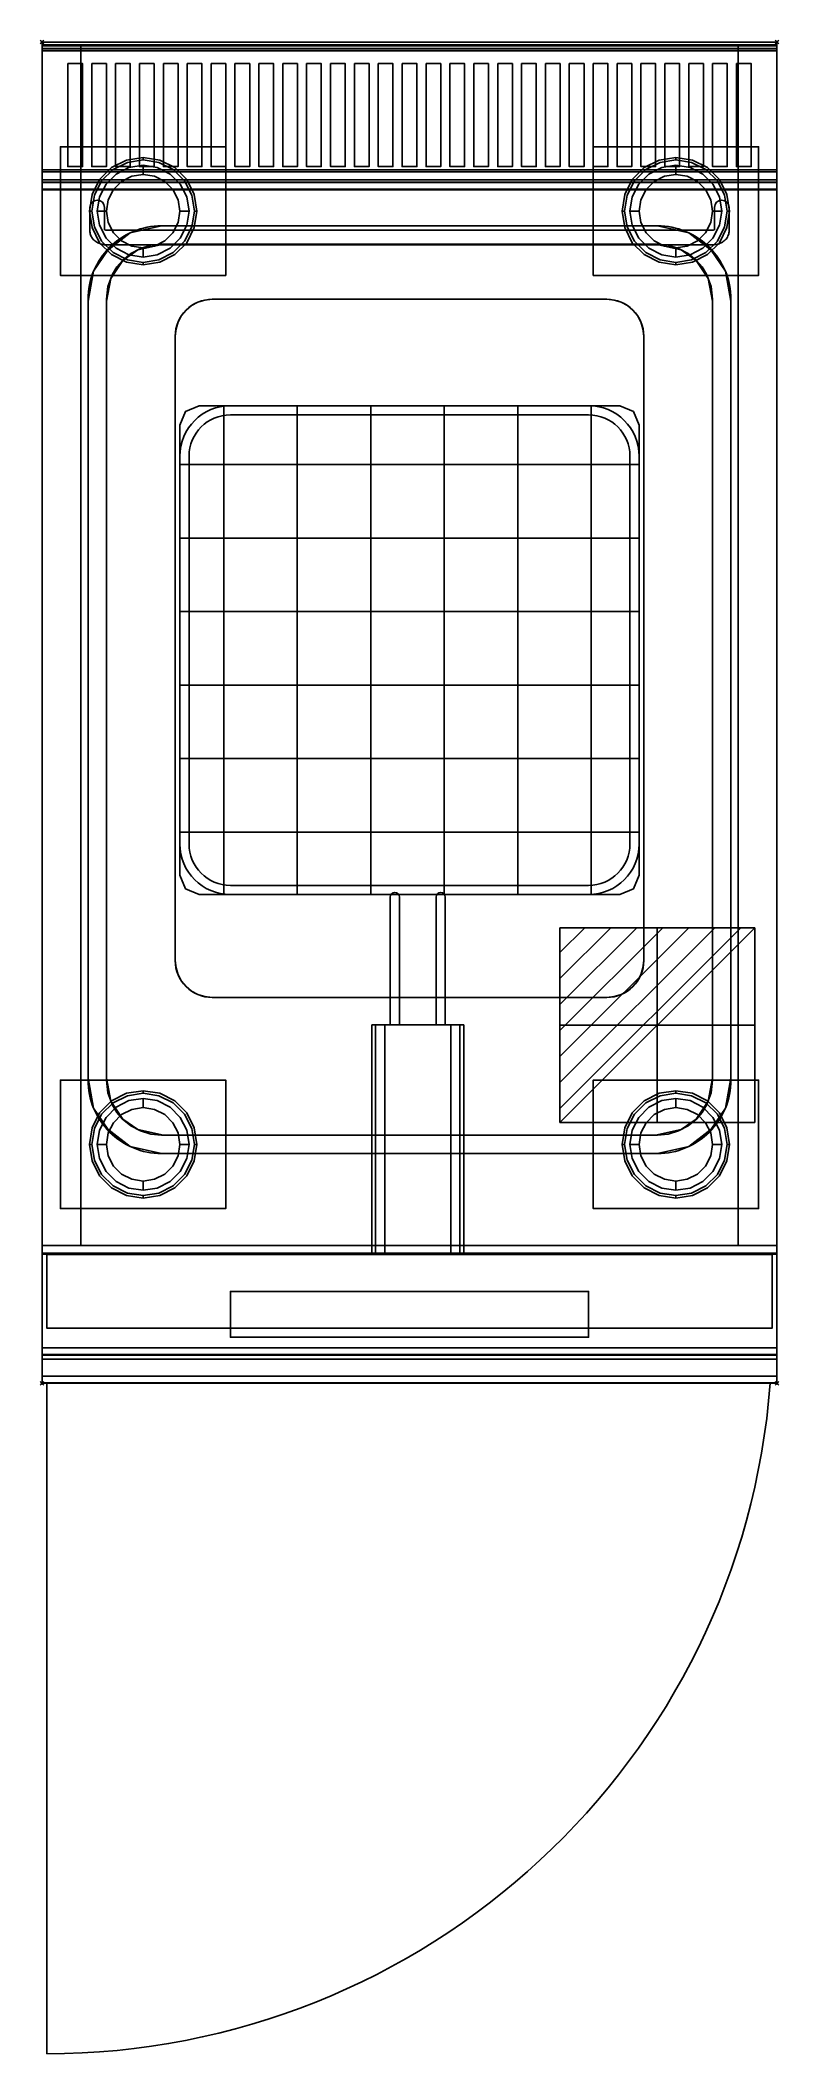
# Model space of a CAD drawing. Extents: x -1 to 401, y -1095 to 1.
import ezdxf

# ---------------------------------------------------------------- set-up
doc = ezdxf.new("R2010")
doc.units = 0
doc.header["$PDMODE"] = 35
doc.layers.get('0').update_dxf_attribs({"lineweight": 13})
for name, color, linetype in [('IQ_200_2D', 1, 'Continuous'), ('IQ_200_3D', 1, 'Continuous'), ('IQ_204_2D', 7, 'Continuous'), ('IQ_204_3D', 7, 'Continuous'), ('IQ_CON_ELECTRICITY_INT', 7, 'Continuous'), ('IQ_INS_3D', 3, 'Continuous')]:
    doc.layers.add(name, color=color, linetype=linetype)

# ---------------------------------------------------------------- blocks, each defined once
blk = doc.blocks.new('ELECTROLUX-MC-CAMINO400')
at = {"layer": 'IQ_200_3D'}
for points in [[(0, -0.2, 917), (0, -0.2, 956), (400, -0.2, 956), (400, -0.2, 917)], [(0, -69.4, 915), (0, -3.4, 915), (400, -3.4, 915), (400, -69.4, 915)]]:
    blk.add_3dface(points, dxfattribs=at)
for points, invisible_edges in [([(0, -0.2, 956), (0, -0.4, 956.8), (400, -0.4, 956.8), (400, -0.2, 956)], 2), ([(0, -0.4, 916.2), (0, -0.2, 916.6), (400, -0.2, 916.6), (400, -0.4, 916.2)], 10), ([(0, -0.2, 916.6), (0, -0.2, 917), (400, -0.2, 917), (400, -0.2, 916.6)], 8), ([(0, -0.4, 956.8), (0, -0.8, 957.4), (400, -0.8, 957.4), (400, -0.4, 956.8)], 10), ([(0, -0.6, 915.9), (0, -0.4, 916.2), (400, -0.4, 916.2), (400, -0.6, 915.9)], 10), ([(0, -0.8, 915.6), (0, -0.6, 915.9), (400, -0.6, 915.9), (400, -0.8, 915.6)], 10), ([(0, -0.8, 957.4), (0, -1.4, 957.8), (400, -1.4, 957.8), (400, -0.8, 957.4)], 10), ([(0, -1.4, 915.3), (0, -0.8, 915.6), (400, -0.8, 915.6), (400, -1.4, 915.3)], 10), ([(0, -1.4, 957.8), (0, -2.2, 958), (400, -2.2, 958), (400, -1.4, 957.8)], 8), ([(0, -2.1, 915.1), (0, -1.4, 915.3), (400, -1.4, 915.3), (400, -2.1, 915.1)], 10), ([(0, -2.7, 915), (0, -2.1, 915.1), (400, -2.1, 915.1), (400, -2.7, 915)], 10), ([(0, -10.4, 957.8), (0, -2.2, 958), (14, -2.2, 958), (14, -10.4, 957.8)], 12), ([(0, -3.4, 915), (0, -2.7, 915), (400, -2.7, 915), (400, -3.4, 915)], 2), ([(0, -17.5, 956.9), (0, -10.4, 957.8), (14, -10.4, 957.8), (14, -17.5, 956.9)], 10), ([(14, -10.4, 957.8), (22, -10.4, 957.8), (22, -2.2, 958), (14, -2.2, 958)], 10), ([(22, -2.2, 958), (27, -2.2, 958), (27, -10.4, 957.8), (22, -10.4, 957.8)], 14), ([(22, -17.5, 956.9), (22, -10.4, 957.8), (27, -10.4, 957.8), (27, -17.5, 956.9)], 10), ([(27, -10.4, 957.8), (35, -10.4, 957.8), (35, -2.2, 958), (27, -2.2, 958)], 10), ([(35, -2.2, 958), (40, -2.2, 958), (40, -10.4, 957.8), (35, -10.4, 957.8)], 14), ([(35, -17.5, 956.9), (35, -10.4, 957.8), (40, -10.4, 957.8), (40, -17.5, 956.9)], 10), ([(40, -10.4, 957.8), (48, -10.4, 957.8), (48, -2.2, 958), (40, -2.2, 958)], 10), ([(48, -2.2, 958), (53, -2.2, 958), (53, -10.4, 957.8), (48, -10.4, 957.8)], 14), ([(48, -17.5, 956.9), (48, -10.4, 957.8), (53, -10.4, 957.8), (53, -17.5, 956.9)], 10), ([(53, -10.4, 957.8), (61, -10.4, 957.8), (61, -2.2, 958), (53, -2.2, 958)], 10), ([(61, -2.2, 958), (66, -2.2, 958), (66, -10.4, 957.8), (61, -10.4, 957.8)], 14), ([(61, -17.5, 956.9), (61, -10.4, 957.8), (66, -10.4, 957.8), (66, -17.5, 956.9)], 10), ([(66, -10.4, 957.8), (74, -10.4, 957.8), (74, -2.2, 958), (66, -2.2, 958)], 10), ([(74, -2.2, 958), (79, -2.2, 958), (79, -10.4, 957.8), (74, -10.4, 957.8)], 14), ([(74, -17.5, 956.9), (74, -10.4, 957.8), (79, -10.4, 957.8), (79, -17.5, 956.9)], 10), ([(79, -10.4, 957.8), (87, -10.4, 957.8), (87, -2.2, 958), (79, -2.2, 958)], 10), ([(87, -2.2, 958), (92, -2.2, 958), (92, -10.4, 957.8), (87, -10.4, 957.8)], 14), ([(87, -17.5, 956.9), (87, -10.4, 957.8), (92, -10.4, 957.8), (92, -17.5, 956.9)], 10), ([(92, -10.4, 957.8), (100, -10.4, 957.8), (100, -2.2, 958), (92, -2.2, 958)], 10), ([(100, -2.2, 958), (105, -2.2, 958), (105, -10.4, 957.8), (100, -10.4, 957.8)], 14), ([(100, -17.5, 956.9), (100, -10.4, 957.8), (105, -10.4, 957.8), (105, -17.5, 956.9)], 10), ([(105, -10.4, 957.8), (113, -10.4, 957.8), (113, -2.2, 958), (105, -2.2, 958)], 10), ([(113, -2.2, 958), (118, -2.2, 958), (118, -10.4, 957.8), (113, -10.4, 957.8)], 14), ([(113, -17.5, 956.9), (113, -10.4, 957.8), (118, -10.4, 957.8), (118, -17.5, 956.9)], 10), ([(118, -10.4, 957.8), (126, -10.4, 957.8), (126, -2.2, 958), (118, -2.2, 958)], 10), ([(126, -2.2, 958), (131, -2.2, 958), (131, -10.4, 957.8), (126, -10.4, 957.8)], 14), ([(126, -17.5, 956.9), (126, -10.4, 957.8), (131, -10.4, 957.8), (131, -17.5, 956.9)], 10), ([(131, -10.4, 957.8), (139, -10.4, 957.8), (139, -2.2, 958), (131, -2.2, 958)], 10), ([(139, -2.2, 958), (144, -2.2, 958), (144, -10.4, 957.8), (139, -10.4, 957.8)], 14), ([(139, -17.5, 956.9), (139, -10.4, 957.8), (144, -10.4, 957.8), (144, -17.5, 956.9)], 10), ([(144, -10.4, 957.8), (152, -10.4, 957.8), (152, -2.2, 958), (144, -2.2, 958)], 10), ([(152, -2.2, 958), (157, -2.2, 958), (157, -10.4, 957.8), (152, -10.4, 957.8)], 14), ([(152, -17.5, 956.9), (152, -10.4, 957.8), (157, -10.4, 957.8), (157, -17.5, 956.9)], 10), ([(157, -10.4, 957.8), (165, -10.4, 957.8), (165, -2.2, 958), (157, -2.2, 958)], 10), ([(165, -2.2, 958), (170, -2.2, 958), (170, -10.4, 957.8), (165, -10.4, 957.8)], 14), ([(165, -17.5, 956.9), (165, -10.4, 957.8), (170, -10.4, 957.8), (170, -17.5, 956.9)], 10), ([(170, -10.4, 957.8), (178, -10.4, 957.8), (178, -2.2, 958), (170, -2.2, 958)], 10), ([(178, -2.2, 958), (183, -2.2, 958), (183, -10.4, 957.8), (178, -10.4, 957.8)], 14), ([(178, -17.5, 956.9), (178, -10.4, 957.8), (183, -10.4, 957.8), (183, -17.5, 956.9)], 10), ([(183, -10.4, 957.8), (191, -10.4, 957.8), (191, -2.2, 958), (183, -2.2, 958)], 10), ([(191, -2.2, 958), (196, -2.2, 958), (196, -10.4, 957.8), (191, -10.4, 957.8)], 14), ([(191, -17.5, 956.9), (191, -10.4, 957.8), (196, -10.4, 957.8), (196, -17.5, 956.9)], 10), ([(196, -10.4, 957.8), (204, -10.4, 957.8), (204, -2.2, 958), (196, -2.2, 958)], 10), ([(204, -2.2, 958), (209, -2.2, 958), (209, -10.4, 957.8), (204, -10.4, 957.8)], 14), ([(204, -17.5, 956.9), (204, -10.4, 957.8), (209, -10.4, 957.8), (209, -17.5, 956.9)], 10), ([(209, -10.4, 957.8), (217, -10.4, 957.8), (217, -2.2, 958), (209, -2.2, 958)], 10), ([(217, -2.2, 958), (222, -2.2, 958), (222, -10.4, 957.8), (217, -10.4, 957.8)], 14), ([(217, -17.5, 956.9), (217, -10.4, 957.8), (222, -10.4, 957.8), (222, -17.5, 956.9)], 10), ([(230, -10.4, 957.8), (222, -10.4, 957.8), (222, -2.2, 958), (230, -2.2, 958)], 10), ([(230, -2.2, 958), (235, -2.2, 958), (235, -10.4, 957.8), (230, -10.4, 957.8)], 14), ([(230, -17.5, 956.9), (230, -10.4, 957.8), (235, -10.4, 957.8), (235, -17.5, 956.9)], 10), ([(235, -10.4, 957.8), (243, -10.4, 957.8), (243, -2.2, 958), (235, -2.2, 958)], 10), ([(243, -2.2, 958), (248, -2.2, 958), (248, -10.4, 957.8), (243, -10.4, 957.8)], 14), ([(243, -17.5, 956.9), (243, -10.4, 957.8), (248, -10.4, 957.8), (248, -17.5, 956.9)], 10), ([(248, -10.4, 957.8), (256, -10.4, 957.8), (256, -2.2, 958), (248, -2.2, 958)], 10), ([(256, -2.2, 958), (261, -2.2, 958), (261, -10.4, 957.8), (256, -10.4, 957.8)], 14), ([(256, -17.5, 956.9), (256, -10.4, 957.8), (261, -10.4, 957.8), (261, -17.5, 956.9)], 10), ([(261, -10.4, 957.8), (269, -10.4, 957.8), (269, -2.2, 958), (261, -2.2, 958)], 10), ([(269, -2.2, 958), (274, -2.2, 958), (274, -10.4, 957.8), (269, -10.4, 957.8)], 14), ([(269, -17.5, 956.9), (269, -10.4, 957.8), (274, -10.4, 957.8), (274, -17.5, 956.9)], 10), ([(274, -10.4, 957.8), (282, -10.4, 957.8), (282, -2.2, 958), (274, -2.2, 958)], 10), ([(282, -2.2, 958), (287, -2.2, 958), (287, -10.4, 957.8), (282, -10.4, 957.8)], 14), ([(282, -17.5, 956.9), (282, -10.4, 957.8), (287, -10.4, 957.8), (287, -17.5, 956.9)], 10), ([(287, -10.4, 957.8), (295, -10.4, 957.8), (295, -2.2, 958), (287, -2.2, 958)], 10), ([(295, -2.2, 958), (300, -2.2, 958), (300, -10.4, 957.8), (295, -10.4, 957.8)], 14), ([(295, -17.5, 956.9), (295, -10.4, 957.8), (300, -10.4, 957.8), (300, -17.5, 956.9)], 10), ([(300, -10.4, 957.8), (308, -10.4, 957.8), (308, -2.2, 958), (300, -2.2, 958)], 10), ([(308, -2.2, 958), (313, -2.2, 958), (313, -10.4, 957.8), (308, -10.4, 957.8)], 14), ([(308, -17.5, 956.9), (308, -10.4, 957.8), (313, -10.4, 957.8), (313, -17.5, 956.9)], 10), ([(313, -10.4, 957.8), (321, -10.4, 957.8), (321, -2.2, 958), (313, -2.2, 958)], 10), ([(321, -2.2, 958), (326, -2.2, 958), (326, -10.4, 957.8), (321, -10.4, 957.8)], 14), ([(321, -17.5, 956.9), (321, -10.4, 957.8), (326, -10.4, 957.8), (326, -17.5, 956.9)], 10), ([(326, -10.4, 957.8), (334, -10.4, 957.8), (334, -2.2, 958), (326, -2.2, 958)], 10), ([(334, -2.2, 958), (339, -2.2, 958), (339, -10.4, 957.8), (334, -10.4, 957.8)], 14), ([(334, -17.5, 956.9), (334, -10.4, 957.8), (339, -10.4, 957.8), (339, -17.5, 956.9)], 10), ([(339, -10.4, 957.8), (347, -10.4, 957.8), (347, -2.2, 958), (339, -2.2, 958)], 10), ([(347, -2.2, 958), (352, -2.2, 958), (352, -10.4, 957.8), (347, -10.4, 957.8)], 14), ([(347, -17.5, 956.9), (347, -10.4, 957.8), (352, -10.4, 957.8), (352, -17.5, 956.9)], 10), ([(352, -10.4, 957.8), (360, -10.4, 957.8), (360, -2.2, 958), (352, -2.2, 958)], 10), ([(360, -2.2, 958), (365, -2.2, 958), (365, -10.4, 957.8), (360, -10.4, 957.8)], 14), ([(360, -17.5, 956.9), (360, -10.4, 957.8), (365, -10.4, 957.8), (365, -17.5, 956.9)], 10), ([(365, -10.4, 957.8), (373, -10.4, 957.8), (373, -2.2, 958), (365, -2.2, 958)], 10), ([(373, -2.2, 958), (378, -2.2, 958), (378, -10.4, 957.8), (373, -10.4, 957.8)], 14), ([(373, -17.5, 956.9), (373, -10.4, 957.8), (378, -10.4, 957.8), (378, -17.5, 956.9)], 10), ([(378, -10.4, 957.8), (386, -10.4, 957.8), (386, -2.2, 958), (378, -2.2, 958)], 10), ([(400, -10.4, 957.8), (400, -2.2, 958), (386, -2.2, 958), (386, -10.4, 957.8)], 12), ([(400, -17.5, 956.9), (400, -10.4, 957.8), (386, -10.4, 957.8), (386, -17.5, 956.9)], 10), ([(0, -24.5, 955.4), (0, -17.5, 956.9), (14, -17.5, 956.9), (14, -24.5, 955.4)], 10), ([(22, -24.5, 955.4), (22, -17.5, 956.9), (27, -17.5, 956.9), (27, -24.5, 955.4)], 10), ([(35, -24.5, 955.4), (35, -17.5, 956.9), (40, -17.5, 956.9), (40, -24.5, 955.4)], 10), ([(48, -24.5, 955.4), (48, -17.5, 956.9), (53, -17.5, 956.9), (53, -24.5, 955.4)], 10), ([(61, -24.5, 955.4), (61, -17.5, 956.9), (66, -17.5, 956.9), (66, -24.5, 955.4)], 10), ([(74, -24.5, 955.4), (74, -17.5, 956.9), (79, -17.5, 956.9), (79, -24.5, 955.4)], 10), ([(87, -24.5, 955.4), (87, -17.5, 956.9), (92, -17.5, 956.9), (92, -24.5, 955.4)], 10), ([(100, -24.5, 955.4), (100, -17.5, 956.9), (105, -17.5, 956.9), (105, -24.5, 955.4)], 10), ([(113, -24.5, 955.4), (113, -17.5, 956.9), (118, -17.5, 956.9), (118, -24.5, 955.4)], 10), ([(126, -24.5, 955.4), (126, -17.5, 956.9), (131, -17.5, 956.9), (131, -24.5, 955.4)], 10), ([(139, -24.5, 955.4), (139, -17.5, 956.9), (144, -17.5, 956.9), (144, -24.5, 955.4)], 10), ([(152, -24.5, 955.4), (152, -17.5, 956.9), (157, -17.5, 956.9), (157, -24.5, 955.4)], 10), ([(165, -24.5, 955.4), (165, -17.5, 956.9), (170, -17.5, 956.9), (170, -24.5, 955.4)], 10), ([(178, -24.5, 955.4), (178, -17.5, 956.9), (183, -17.5, 956.9), (183, -24.5, 955.4)], 10), ([(191, -24.5, 955.4), (191, -17.5, 956.9), (196, -17.5, 956.9), (196, -24.5, 955.4)], 10), ([(204, -24.5, 955.4), (204, -17.5, 956.9), (209, -17.5, 956.9), (209, -24.5, 955.4)], 10), ([(217, -24.5, 955.4), (217, -17.5, 956.9), (222, -17.5, 956.9), (222, -24.5, 955.4)], 10), ([(230, -24.5, 955.4), (230, -17.5, 956.9), (235, -17.5, 956.9), (235, -24.5, 955.4)], 10), ([(243, -24.5, 955.4), (243, -17.5, 956.9), (248, -17.5, 956.9), (248, -24.5, 955.4)], 10), ([(256, -24.5, 955.4), (256, -17.5, 956.9), (261, -17.5, 956.9), (261, -24.5, 955.4)], 10), ([(269, -24.5, 955.4), (269, -17.5, 956.9), (274, -17.5, 956.9), (274, -24.5, 955.4)], 10), ([(282, -24.5, 955.4), (282, -17.5, 956.9), (287, -17.5, 956.9), (287, -24.5, 955.4)], 10), ([(295, -24.5, 955.4), (295, -17.5, 956.9), (300, -17.5, 956.9), (300, -24.5, 955.4)], 10), ([(308, -24.5, 955.4), (308, -17.5, 956.9), (313, -17.5, 956.9), (313, -24.5, 955.4)], 10), ([(321, -24.5, 955.4), (321, -17.5, 956.9), (326, -17.5, 956.9), (326, -24.5, 955.4)], 10), ([(334, -24.5, 955.4), (334, -17.5, 956.9), (339, -17.5, 956.9), (339, -24.5, 955.4)], 10), ([(347, -24.5, 955.4), (347, -17.5, 956.9), (352, -17.5, 956.9), (352, -24.5, 955.4)], 10), ([(360, -24.5, 955.4), (360, -17.5, 956.9), (365, -17.5, 956.9), (365, -24.5, 955.4)], 10), ([(373, -24.5, 955.4), (373, -17.5, 956.9), (378, -17.5, 956.9), (378, -24.5, 955.4)], 10), ([(400, -24.5, 955.4), (400, -17.5, 956.9), (386, -17.5, 956.9), (386, -24.5, 955.4)], 10), ([(0, -31.3, 953.4), (0, -24.5, 955.4), (14, -24.5, 955.4), (14, -31.3, 953.4)], 10), ([(0, -38, 950.7), (0, -31.3, 953.4), (14, -31.3, 953.4), (14, -38, 950.7)], 10), ([(22, -31.3, 953.4), (22, -24.5, 955.4), (27, -24.5, 955.4), (27, -31.3, 953.4)], 10), ([(22, -38, 950.7), (22, -31.3, 953.4), (27, -31.3, 953.4), (27, -38, 950.7)], 10), ([(35, -31.3, 953.4), (35, -24.5, 955.4), (40, -24.5, 955.4), (40, -31.3, 953.4)], 10), ([(35, -38, 950.7), (35, -31.3, 953.4), (40, -31.3, 953.4), (40, -38, 950.7)], 10), ([(48, -31.3, 953.4), (48, -24.5, 955.4), (53, -24.5, 955.4), (53, -31.3, 953.4)], 10), ([(48, -38, 950.7), (48, -31.3, 953.4), (53, -31.3, 953.4), (53, -38, 950.7)], 10), ([(61, -31.3, 953.4), (61, -24.5, 955.4), (66, -24.5, 955.4), (66, -31.3, 953.4)], 10), ([(61, -38, 950.7), (61, -31.3, 953.4), (66, -31.3, 953.4), (66, -38, 950.7)], 10), ([(74, -31.3, 953.4), (74, -24.5, 955.4), (79, -24.5, 955.4), (79, -31.3, 953.4)], 10), ([(74, -38, 950.7), (74, -31.3, 953.4), (79, -31.3, 953.4), (79, -38, 950.7)], 10), ([(87, -31.3, 953.4), (87, -24.5, 955.4), (92, -24.5, 955.4), (92, -31.3, 953.4)], 10), ([(87, -38, 950.7), (87, -31.3, 953.4), (92, -31.3, 953.4), (92, -38, 950.7)], 10), ([(100, -31.3, 953.4), (100, -24.5, 955.4), (105, -24.5, 955.4), (105, -31.3, 953.4)], 10), ([(100, -38, 950.7), (100, -31.3, 953.4), (105, -31.3, 953.4), (105, -38, 950.7)], 10), ([(113, -31.3, 953.4), (113, -24.5, 955.4), (118, -24.5, 955.4), (118, -31.3, 953.4)], 10), ([(113, -38, 950.7), (113, -31.3, 953.4), (118, -31.3, 953.4), (118, -38, 950.7)], 10), ([(126, -31.3, 953.4), (126, -24.5, 955.4), (131, -24.5, 955.4), (131, -31.3, 953.4)], 10), ([(126, -38, 950.7), (126, -31.3, 953.4), (131, -31.3, 953.4), (131, -38, 950.7)], 10), ([(139, -31.3, 953.4), (139, -24.5, 955.4), (144, -24.5, 955.4), (144, -31.3, 953.4)], 10), ([(139, -38, 950.7), (139, -31.3, 953.4), (144, -31.3, 953.4), (144, -38, 950.7)], 10), ([(152, -31.3, 953.4), (152, -24.5, 955.4), (157, -24.5, 955.4), (157, -31.3, 953.4)], 10), ([(152, -38, 950.7), (152, -31.3, 953.4), (157, -31.3, 953.4), (157, -38, 950.7)], 10), ([(165, -31.3, 953.4), (165, -24.5, 955.4), (170, -24.5, 955.4), (170, -31.3, 953.4)], 10), ([(165, -38, 950.7), (165, -31.3, 953.4), (170, -31.3, 953.4), (170, -38, 950.7)], 10), ([(178, -31.3, 953.4), (178, -24.5, 955.4), (183, -24.5, 955.4), (183, -31.3, 953.4)], 10), ([(178, -38, 950.7), (178, -31.3, 953.4), (183, -31.3, 953.4), (183, -38, 950.7)], 10), ([(191, -31.3, 953.4), (191, -24.5, 955.4), (196, -24.5, 955.4), (196, -31.3, 953.4)], 10), ([(191, -38, 950.7), (191, -31.3, 953.4), (196, -31.3, 953.4), (196, -38, 950.7)], 10), ([(204, -31.3, 953.4), (204, -24.5, 955.4), (209, -24.5, 955.4), (209, -31.3, 953.4)], 10), ([(204, -38, 950.7), (204, -31.3, 953.4), (209, -31.3, 953.4), (209, -38, 950.7)], 10), ([(217, -31.3, 953.4), (217, -24.5, 955.4), (222, -24.5, 955.4), (222, -31.3, 953.4)], 10), ([(217, -38, 950.7), (217, -31.3, 953.4), (222, -31.3, 953.4), (222, -38, 950.7)], 10), ([(230, -31.3, 953.4), (230, -24.5, 955.4), (235, -24.5, 955.4), (235, -31.3, 953.4)], 10), ([(230, -38, 950.7), (230, -31.3, 953.4), (235, -31.3, 953.4), (235, -38, 950.7)], 10), ([(243, -31.3, 953.4), (243, -24.5, 955.4), (248, -24.5, 955.4), (248, -31.3, 953.4)], 10), ([(243, -38, 950.7), (243, -31.3, 953.4), (248, -31.3, 953.4), (248, -38, 950.7)], 10), ([(256, -31.3, 953.4), (256, -24.5, 955.4), (261, -24.5, 955.4), (261, -31.3, 953.4)], 10), ([(256, -38, 950.7), (256, -31.3, 953.4), (261, -31.3, 953.4), (261, -38, 950.7)], 10), ([(269, -31.3, 953.4), (269, -24.5, 955.4), (274, -24.5, 955.4), (274, -31.3, 953.4)], 10), ([(269, -38, 950.7), (269, -31.3, 953.4), (274, -31.3, 953.4), (274, -38, 950.7)], 10), ([(282, -31.3, 953.4), (282, -24.5, 955.4), (287, -24.5, 955.4), (287, -31.3, 953.4)], 10), ([(282, -38, 950.7), (282, -31.3, 953.4), (287, -31.3, 953.4), (287, -38, 950.7)], 10), ([(295, -31.3, 953.4), (295, -24.5, 955.4), (300, -24.5, 955.4), (300, -31.3, 953.4)], 10), ([(295, -38, 950.7), (295, -31.3, 953.4), (300, -31.3, 953.4), (300, -38, 950.7)], 10), ([(308, -31.3, 953.4), (308, -24.5, 955.4), (313, -24.5, 955.4), (313, -31.3, 953.4)], 10), ([(308, -38, 950.7), (308, -31.3, 953.4), (313, -31.3, 953.4), (313, -38, 950.7)], 10), ([(321, -31.3, 953.4), (321, -24.5, 955.4), (326, -24.5, 955.4), (326, -31.3, 953.4)], 10), ([(321, -38, 950.7), (321, -31.3, 953.4), (326, -31.3, 953.4), (326, -38, 950.7)], 10), ([(334, -31.3, 953.4), (334, -24.5, 955.4), (339, -24.5, 955.4), (339, -31.3, 953.4)], 10), ([(334, -38, 950.7), (334, -31.3, 953.4), (339, -31.3, 953.4), (339, -38, 950.7)], 10), ([(347, -31.3, 953.4), (347, -24.5, 955.4), (352, -24.5, 955.4), (352, -31.3, 953.4)], 10), ([(347, -38, 950.7), (347, -31.3, 953.4), (352, -31.3, 953.4), (352, -38, 950.7)], 10), ([(360, -31.3, 953.4), (360, -24.5, 955.4), (365, -24.5, 955.4), (365, -31.3, 953.4)], 10), ([(360, -38, 950.7), (360, -31.3, 953.4), (365, -31.3, 953.4), (365, -38, 950.7)], 10), ([(373, -31.3, 953.4), (373, -24.5, 955.4), (378, -24.5, 955.4), (378, -31.3, 953.4)], 10), ([(373, -38, 950.7), (373, -31.3, 953.4), (378, -31.3, 953.4), (378, -38, 950.7)], 10), ([(400, -31.3, 953.4), (400, -24.5, 955.4), (386, -24.5, 955.4), (386, -31.3, 953.4)], 10), ([(400, -38, 950.7), (400, -31.3, 953.4), (386, -31.3, 953.4), (386, -38, 950.7)], 10), ([(0, -44.4, 947.5), (0, -38, 950.7), (14, -38, 950.7), (14, -44.4, 947.5)], 10), ([(22, -44.4, 947.5), (22, -38, 950.7), (27, -38, 950.7), (27, -44.4, 947.5)], 10), ([(35, -44.4, 947.5), (35, -38, 950.7), (40, -38, 950.7), (40, -44.4, 947.5)], 10), ([(48, -44.4, 947.5), (48, -38, 950.7), (53, -38, 950.7), (53, -44.4, 947.5)], 10), ([(61, -44.4, 947.5), (61, -38, 950.7), (66, -38, 950.7), (66, -44.4, 947.5)], 10), ([(74, -44.4, 947.5), (74, -38, 950.7), (79, -38, 950.7), (79, -44.4, 947.5)], 10), ([(87, -44.4, 947.5), (87, -38, 950.7), (92, -38, 950.7), (92, -44.4, 947.5)], 10), ([(100, -44.4, 947.5), (100, -38, 950.7), (105, -38, 950.7), (105, -44.4, 947.5)], 10), ([(113, -44.4, 947.5), (113, -38, 950.7), (118, -38, 950.7), (118, -44.4, 947.5)], 10), ([(126, -44.4, 947.5), (126, -38, 950.7), (131, -38, 950.7), (131, -44.4, 947.5)], 10), ([(139, -44.4, 947.5), (139, -38, 950.7), (144, -38, 950.7), (144, -44.4, 947.5)], 10), ([(152, -44.4, 947.5), (152, -38, 950.7), (157, -38, 950.7), (157, -44.4, 947.5)], 10), ([(165, -44.4, 947.5), (165, -38, 950.7), (170, -38, 950.7), (170, -44.4, 947.5)], 10), ([(178, -44.4, 947.5), (178, -38, 950.7), (183, -38, 950.7), (183, -44.4, 947.5)], 10), ([(191, -44.4, 947.5), (191, -38, 950.7), (196, -38, 950.7), (196, -44.4, 947.5)], 10), ([(204, -44.4, 947.5), (204, -38, 950.7), (209, -38, 950.7), (209, -44.4, 947.5)], 10), ([(217, -44.4, 947.5), (217, -38, 950.7), (222, -38, 950.7), (222, -44.4, 947.5)], 10), ([(230, -44.4, 947.5), (230, -38, 950.7), (235, -38, 950.7), (235, -44.4, 947.5)], 10), ([(243, -44.4, 947.5), (243, -38, 950.7), (248, -38, 950.7), (248, -44.4, 947.5)], 10), ([(256, -44.4, 947.5), (256, -38, 950.7), (261, -38, 950.7), (261, -44.4, 947.5)], 10), ([(269, -44.4, 947.5), (269, -38, 950.7), (274, -38, 950.7), (274, -44.4, 947.5)], 10), ([(282, -44.4, 947.5), (282, -38, 950.7), (287, -38, 950.7), (287, -44.4, 947.5)], 10), ([(295, -44.4, 947.5), (295, -38, 950.7), (300, -38, 950.7), (300, -44.4, 947.5)], 10), ([(308, -44.4, 947.5), (308, -38, 950.7), (313, -38, 950.7), (313, -44.4, 947.5)], 10), ([(321, -44.4, 947.5), (321, -38, 950.7), (326, -38, 950.7), (326, -44.4, 947.5)], 10), ([(334, -44.4, 947.5), (334, -38, 950.7), (339, -38, 950.7), (339, -44.4, 947.5)], 10), ([(347, -44.4, 947.5), (347, -38, 950.7), (352, -38, 950.7), (352, -44.4, 947.5)], 10), ([(360, -44.4, 947.5), (360, -38, 950.7), (365, -38, 950.7), (365, -44.4, 947.5)], 10), ([(373, -44.4, 947.5), (373, -38, 950.7), (378, -38, 950.7), (378, -44.4, 947.5)], 10), ([(400, -44.4, 947.5), (400, -38, 950.7), (386, -38, 950.7), (386, -44.4, 947.5)], 10), ([(0, -50.5, 943.8), (0, -44.4, 947.5), (14, -44.4, 947.5), (14, -50.5, 943.8)], 10), ([(0, -56.2, 939.5), (0, -50.5, 943.8), (14, -50.5, 943.8), (14, -56.2, 939.5)], 10), ([(22, -50.5, 943.8), (22, -44.4, 947.5), (27, -44.4, 947.5), (27, -50.5, 943.8)], 10), ([(22, -56.2, 939.5), (22, -50.5, 943.8), (27, -50.5, 943.8), (27, -56.2, 939.5)], 10), ([(35, -50.5, 943.8), (35, -44.4, 947.5), (40, -44.4, 947.5), (40, -50.5, 943.8)], 10), ([(35, -56.2, 939.5), (35, -50.5, 943.8), (40, -50.5, 943.8), (40, -56.2, 939.5)], 10), ([(48, -50.5, 943.8), (48, -44.4, 947.5), (53, -44.4, 947.5), (53, -50.5, 943.8)], 10), ([(48, -56.2, 939.5), (48, -50.5, 943.8), (53, -50.5, 943.8), (53, -56.2, 939.5)], 10), ([(61, -50.5, 943.8), (61, -44.4, 947.5), (66, -44.4, 947.5), (66, -50.5, 943.8)], 10), ([(61, -56.2, 939.5), (61, -50.5, 943.8), (66, -50.5, 943.8), (66, -56.2, 939.5)], 10), ([(74, -50.5, 943.8), (74, -44.4, 947.5), (79, -44.4, 947.5), (79, -50.5, 943.8)], 10), ([(74, -56.2, 939.5), (74, -50.5, 943.8), (79, -50.5, 943.8), (79, -56.2, 939.5)], 10), ([(87, -50.5, 943.8), (87, -44.4, 947.5), (92, -44.4, 947.5), (92, -50.5, 943.8)], 10), ([(87, -56.2, 939.5), (87, -50.5, 943.8), (92, -50.5, 943.8), (92, -56.2, 939.5)], 10), ([(100, -50.5, 943.8), (100, -44.4, 947.5), (105, -44.4, 947.5), (105, -50.5, 943.8)], 10), ([(100, -56.2, 939.5), (100, -50.5, 943.8), (105, -50.5, 943.8), (105, -56.2, 939.5)], 10), ([(113, -50.5, 943.8), (113, -44.4, 947.5), (118, -44.4, 947.5), (118, -50.5, 943.8)], 10), ([(113, -56.2, 939.5), (113, -50.5, 943.8), (118, -50.5, 943.8), (118, -56.2, 939.5)], 10), ([(126, -50.5, 943.8), (126, -44.4, 947.5), (131, -44.4, 947.5), (131, -50.5, 943.8)], 10), ([(126, -56.2, 939.5), (126, -50.5, 943.8), (131, -50.5, 943.8), (131, -56.2, 939.5)], 10), ([(139, -50.5, 943.8), (139, -44.4, 947.5), (144, -44.4, 947.5), (144, -50.5, 943.8)], 10), ([(139, -56.2, 939.5), (139, -50.5, 943.8), (144, -50.5, 943.8), (144, -56.2, 939.5)], 10), ([(152, -50.5, 943.8), (152, -44.4, 947.5), (157, -44.4, 947.5), (157, -50.5, 943.8)], 10), ([(152, -56.2, 939.5), (152, -50.5, 943.8), (157, -50.5, 943.8), (157, -56.2, 939.5)], 10), ([(165, -50.5, 943.8), (165, -44.4, 947.5), (170, -44.4, 947.5), (170, -50.5, 943.8)], 10), ([(165, -56.2, 939.5), (165, -50.5, 943.8), (170, -50.5, 943.8), (170, -56.2, 939.5)], 10), ([(178, -50.5, 943.8), (178, -44.4, 947.5), (183, -44.4, 947.5), (183, -50.5, 943.8)], 10), ([(178, -56.2, 939.5), (178, -50.5, 943.8), (183, -50.5, 943.8), (183, -56.2, 939.5)], 10), ([(191, -50.5, 943.8), (191, -44.4, 947.5), (196, -44.4, 947.5), (196, -50.5, 943.8)], 10), ([(191, -56.2, 939.5), (191, -50.5, 943.8), (196, -50.5, 943.8), (196, -56.2, 939.5)], 10), ([(204, -50.5, 943.8), (204, -44.4, 947.5), (209, -44.4, 947.5), (209, -50.5, 943.8)], 10), ([(204, -56.2, 939.5), (204, -50.5, 943.8), (209, -50.5, 943.8), (209, -56.2, 939.5)], 10), ([(217, -50.5, 943.8), (217, -44.4, 947.5), (222, -44.4, 947.5), (222, -50.5, 943.8)], 10), ([(217, -56.2, 939.5), (217, -50.5, 943.8), (222, -50.5, 943.8), (222, -56.2, 939.5)], 10), ([(230, -50.5, 943.8), (230, -44.4, 947.5), (235, -44.4, 947.5), (235, -50.5, 943.8)], 10), ([(230, -56.2, 939.5), (230, -50.5, 943.8), (235, -50.5, 943.8), (235, -56.2, 939.5)], 10), ([(243, -50.5, 943.8), (243, -44.4, 947.5), (248, -44.4, 947.5), (248, -50.5, 943.8)], 10), ([(243, -56.2, 939.5), (243, -50.5, 943.8), (248, -50.5, 943.8), (248, -56.2, 939.5)], 10), ([(256, -50.5, 943.8), (256, -44.4, 947.5), (261, -44.4, 947.5), (261, -50.5, 943.8)], 10), ([(256, -56.2, 939.5), (256, -50.5, 943.8), (261, -50.5, 943.8), (261, -56.2, 939.5)], 10), ([(269, -50.5, 943.8), (269, -44.4, 947.5), (274, -44.4, 947.5), (274, -50.5, 943.8)], 10), ([(269, -56.2, 939.5), (269, -50.5, 943.8), (274, -50.5, 943.8), (274, -56.2, 939.5)], 10), ([(282, -50.5, 943.8), (282, -44.4, 947.5), (287, -44.4, 947.5), (287, -50.5, 943.8)], 10), ([(282, -56.2, 939.5), (282, -50.5, 943.8), (287, -50.5, 943.8), (287, -56.2, 939.5)], 10), ([(295, -50.5, 943.8), (295, -44.4, 947.5), (300, -44.4, 947.5), (300, -50.5, 943.8)], 10), ([(295, -56.2, 939.5), (295, -50.5, 943.8), (300, -50.5, 943.8), (300, -56.2, 939.5)], 10), ([(308, -50.5, 943.8), (308, -44.4, 947.5), (313, -44.4, 947.5), (313, -50.5, 943.8)], 10), ([(308, -56.2, 939.5), (308, -50.5, 943.8), (313, -50.5, 943.8), (313, -56.2, 939.5)], 10), ([(321, -50.5, 943.8), (321, -44.4, 947.5), (326, -44.4, 947.5), (326, -50.5, 943.8)], 10), ([(321, -56.2, 939.5), (321, -50.5, 943.8), (326, -50.5, 943.8), (326, -56.2, 939.5)], 10), ([(334, -50.5, 943.8), (334, -44.4, 947.5), (339, -44.4, 947.5), (339, -50.5, 943.8)], 10), ([(334, -56.2, 939.5), (334, -50.5, 943.8), (339, -50.5, 943.8), (339, -56.2, 939.5)], 10), ([(347, -50.5, 943.8), (347, -44.4, 947.5), (352, -44.4, 947.5), (352, -50.5, 943.8)], 10), ([(347, -56.2, 939.5), (347, -50.5, 943.8), (352, -50.5, 943.8), (352, -56.2, 939.5)], 10), ([(360, -50.5, 943.8), (360, -44.4, 947.5), (365, -44.4, 947.5), (365, -50.5, 943.8)], 10), ([(360, -56.2, 939.5), (360, -50.5, 943.8), (365, -50.5, 943.8), (365, -56.2, 939.5)], 10), ([(373, -50.5, 943.8), (373, -44.4, 947.5), (378, -44.4, 947.5), (378, -50.5, 943.8)], 10), ([(373, -56.2, 939.5), (373, -50.5, 943.8), (378, -50.5, 943.8), (378, -56.2, 939.5)], 10), ([(400, -50.5, 943.8), (400, -44.4, 947.5), (386, -44.4, 947.5), (386, -50.5, 943.8)], 10), ([(400, -56.2, 939.5), (400, -50.5, 943.8), (386, -50.5, 943.8), (386, -56.2, 939.5)], 10), ([(0, -61.6, 934.8), (0, -56.2, 939.5), (14, -56.2, 939.5), (14, -61.6, 934.8)], 10), ([(0, -66.5, 929.6), (0, -61.6, 934.8), (14, -61.6, 934.8), (14, -66.5, 929.6)], 10), ([(22, -61.6, 934.8), (22, -56.2, 939.5), (27, -56.2, 939.5), (27, -61.6, 934.8)], 10), ([(22, -66.5, 929.6), (22, -61.6, 934.8), (27, -61.6, 934.8), (27, -66.5, 929.6)], 10), ([(35, -61.6, 934.8), (35, -56.2, 939.5), (40, -56.2, 939.5), (40, -61.6, 934.8)], 10), ([(35, -66.5, 929.6), (35, -61.6, 934.8), (40, -61.6, 934.8), (40, -66.5, 929.6)], 10), ([(48, -61.6, 934.8), (48, -56.2, 939.5), (53, -56.2, 939.5), (53, -61.6, 934.8)], 10), ([(48, -66.5, 929.6), (48, -61.6, 934.8), (53, -61.6, 934.8), (53, -66.5, 929.6)], 10), ([(61, -61.6, 934.8), (61, -56.2, 939.5), (66, -56.2, 939.5), (66, -61.6, 934.8)], 10), ([(61, -66.5, 929.6), (61, -61.6, 934.8), (66, -61.6, 934.8), (66, -66.5, 929.6)], 10), ([(74, -61.6, 934.8), (74, -56.2, 939.5), (79, -56.2, 939.5), (79, -61.6, 934.8)], 10), ([(74, -66.5, 929.6), (74, -61.6, 934.8), (79, -61.6, 934.8), (79, -66.5, 929.6)], 10), ([(87, -61.6, 934.8), (87, -56.2, 939.5), (92, -56.2, 939.5), (92, -61.6, 934.8)], 10), ([(87, -66.5, 929.6), (87, -61.6, 934.8), (92, -61.6, 934.8), (92, -66.5, 929.6)], 10), ([(100, -61.6, 934.8), (100, -56.2, 939.5), (105, -56.2, 939.5), (105, -61.6, 934.8)], 10), ([(100, -66.5, 929.6), (100, -61.6, 934.8), (105, -61.6, 934.8), (105, -66.5, 929.6)], 10), ([(113, -61.6, 934.8), (113, -56.2, 939.5), (118, -56.2, 939.5), (118, -61.6, 934.8)], 10), ([(113, -66.5, 929.6), (113, -61.6, 934.8), (118, -61.6, 934.8), (118, -66.5, 929.6)], 10), ([(126, -61.6, 934.8), (126, -56.2, 939.5), (131, -56.2, 939.5), (131, -61.6, 934.8)], 10), ([(126, -66.5, 929.6), (126, -61.6, 934.8), (131, -61.6, 934.8), (131, -66.5, 929.6)], 10), ([(139, -61.6, 934.8), (139, -56.2, 939.5), (144, -56.2, 939.5), (144, -61.6, 934.8)], 10), ([(139, -66.5, 929.6), (139, -61.6, 934.8), (144, -61.6, 934.8), (144, -66.5, 929.6)], 10), ([(152, -61.6, 934.8), (152, -56.2, 939.5), (157, -56.2, 939.5), (157, -61.6, 934.8)], 10), ([(152, -66.5, 929.6), (152, -61.6, 934.8), (157, -61.6, 934.8), (157, -66.5, 929.6)], 10), ([(165, -61.6, 934.8), (165, -56.2, 939.5), (170, -56.2, 939.5), (170, -61.6, 934.8)], 10), ([(165, -66.5, 929.6), (165, -61.6, 934.8), (170, -61.6, 934.8), (170, -66.5, 929.6)], 10), ([(178, -61.6, 934.8), (178, -56.2, 939.5), (183, -56.2, 939.5), (183, -61.6, 934.8)], 10), ([(178, -66.5, 929.6), (178, -61.6, 934.8), (183, -61.6, 934.8), (183, -66.5, 929.6)], 10), ([(191, -61.6, 934.8), (191, -56.2, 939.5), (196, -56.2, 939.5), (196, -61.6, 934.8)], 10), ([(191, -66.5, 929.6), (191, -61.6, 934.8), (196, -61.6, 934.8), (196, -66.5, 929.6)], 10), ([(204, -61.6, 934.8), (204, -56.2, 939.5), (209, -56.2, 939.5), (209, -61.6, 934.8)], 10), ([(204, -66.5, 929.6), (204, -61.6, 934.8), (209, -61.6, 934.8), (209, -66.5, 929.6)], 10), ([(217, -61.6, 934.8), (217, -56.2, 939.5), (222, -56.2, 939.5), (222, -61.6, 934.8)], 10), ([(217, -66.5, 929.6), (217, -61.6, 934.8), (222, -61.6, 934.8), (222, -66.5, 929.6)], 10), ([(230, -61.6, 934.8), (230, -56.2, 939.5), (235, -56.2, 939.5), (235, -61.6, 934.8)], 10), ([(230, -66.5, 929.6), (230, -61.6, 934.8), (235, -61.6, 934.8), (235, -66.5, 929.6)], 10), ([(243, -61.6, 934.8), (243, -56.2, 939.5), (248, -56.2, 939.5), (248, -61.6, 934.8)], 10), ([(243, -66.5, 929.6), (243, -61.6, 934.8), (248, -61.6, 934.8), (248, -66.5, 929.6)], 10), ([(256, -61.6, 934.8), (256, -56.2, 939.5), (261, -56.2, 939.5), (261, -61.6, 934.8)], 10), ([(256, -66.5, 929.6), (256, -61.6, 934.8), (261, -61.6, 934.8), (261, -66.5, 929.6)], 10), ([(269, -61.6, 934.8), (269, -56.2, 939.5), (274, -56.2, 939.5), (274, -61.6, 934.8)], 10), ([(269, -66.5, 929.6), (269, -61.6, 934.8), (274, -61.6, 934.8), (274, -66.5, 929.6)], 10), ([(282, -61.6, 934.8), (282, -56.2, 939.5), (287, -56.2, 939.5), (287, -61.6, 934.8)], 10), ([(282, -66.5, 929.6), (282, -61.6, 934.8), (287, -61.6, 934.8), (287, -66.5, 929.6)], 10), ([(295, -61.6, 934.8), (295, -56.2, 939.5), (300, -56.2, 939.5), (300, -61.6, 934.8)], 10), ([(295, -66.5, 929.6), (295, -61.6, 934.8), (300, -61.6, 934.8), (300, -66.5, 929.6)], 10), ([(308, -61.6, 934.8), (308, -56.2, 939.5), (313, -56.2, 939.5), (313, -61.6, 934.8)], 10), ([(308, -66.5, 929.6), (308, -61.6, 934.8), (313, -61.6, 934.8), (313, -66.5, 929.6)], 10), ([(321, -61.6, 934.8), (321, -56.2, 939.5), (326, -56.2, 939.5), (326, -61.6, 934.8)], 10), ([(321, -66.5, 929.6), (321, -61.6, 934.8), (326, -61.6, 934.8), (326, -66.5, 929.6)], 10), ([(334, -61.6, 934.8), (334, -56.2, 939.5), (339, -56.2, 939.5), (339, -61.6, 934.8)], 10), ([(334, -66.5, 929.6), (334, -61.6, 934.8), (339, -61.6, 934.8), (339, -66.5, 929.6)], 10), ([(347, -61.6, 934.8), (347, -56.2, 939.5), (352, -56.2, 939.5), (352, -61.6, 934.8)], 10), ([(347, -66.5, 929.6), (347, -61.6, 934.8), (352, -61.6, 934.8), (352, -66.5, 929.6)], 10), ([(360, -61.6, 934.8), (360, -56.2, 939.5), (365, -56.2, 939.5), (365, -61.6, 934.8)], 10), ([(360, -66.5, 929.6), (360, -61.6, 934.8), (365, -61.6, 934.8), (365, -66.5, 929.6)], 10), ([(373, -61.6, 934.8), (373, -56.2, 939.5), (378, -56.2, 939.5), (378, -61.6, 934.8)], 10), ([(373, -66.5, 929.6), (373, -61.6, 934.8), (378, -61.6, 934.8), (378, -66.5, 929.6)], 10), ([(400, -61.6, 934.8), (400, -56.2, 939.5), (386, -56.2, 939.5), (386, -61.6, 934.8)], 10), ([(400, -66.5, 929.6), (400, -61.6, 934.8), (386, -61.6, 934.8), (386, -66.5, 929.6)], 10), ([(0, -71, 924), (0, -66.5, 929.6), (14, -66.5, 929.6), (14, -71, 924)], 14), ([(0, -70.8, 915.1), (0, -69.4, 915), (400, -69.4, 915), (400, -70.8, 915.1)], 8), ([(0, -72.1, 915.3), (0, -70.8, 915.1), (400, -70.8, 915.1), (400, -72.1, 915.3)], 10), ([(0, -75, 918.1), (0, -71, 924), (400, -71, 924), (400, -75, 918.1)], 2), ([(0, -73.3, 915.6), (0, -72.1, 915.3), (400, -72.1, 915.3), (400, -73.3, 915.6)], 10), ([(0, -74.6, 916.1), (0, -73.3, 915.6), (400, -73.3, 915.6), (400, -74.6, 916.1)], 10), ([(0, -75, 916.5), (0, -74.6, 916.1), (400, -74.6, 916.1), (400, -75, 916.5)], 10), ([(0, -75, 918.1), (0, -75.2, 917.6), (400, -75.2, 917.6), (400, -75, 918.1)], 2), ([(0, -75.2, 917), (0, -75, 916.5), (400, -75, 916.5), (400, -75.2, 917)], 10), ([(0, -75.2, 917.6), (0, -75.2, 917), (400, -75.2, 917), (400, -75.2, 917.6)], 10), ([(14, -71, 924), (22, -71, 924), (22, -66.5, 929.6), (14, -66.5, 929.6)], 11), ([(22, -71, 924), (27, -71, 924), (27, -66.5, 929.6), (22, -66.5, 929.6)], 15), ([(27, -71, 924), (35, -71, 924), (35, -66.5, 929.6), (27, -66.5, 929.6)], 11), ([(35, -71, 924), (40, -71, 924), (40, -66.5, 929.6), (35, -66.5, 929.6)], 15), ([(40, -71, 924), (48, -71, 924), (48, -66.5, 929.6), (40, -66.5, 929.6)], 11), ([(48, -71, 924), (53, -71, 924), (53, -66.5, 929.6), (48, -66.5, 929.6)], 15), ([(53, -71, 924), (61, -71, 924), (61, -66.5, 929.6), (53, -66.5, 929.6)], 11), ([(61, -71, 924), (66, -71, 924), (66, -66.5, 929.6), (61, -66.5, 929.6)], 15), ([(66, -71, 924), (74, -71, 924), (74, -66.5, 929.6), (66, -66.5, 929.6)], 11), ([(74, -71, 924), (79, -71, 924), (79, -66.5, 929.6), (74, -66.5, 929.6)], 15), ([(79, -71, 924), (87, -71, 924), (87, -66.5, 929.6), (79, -66.5, 929.6)], 11), ([(87, -71, 924), (92, -71, 924), (92, -66.5, 929.6), (87, -66.5, 929.6)], 15), ([(92, -71, 924), (100, -71, 924), (100, -66.5, 929.6), (92, -66.5, 929.6)], 11), ([(100, -71, 924), (105, -71, 924), (105, -66.5, 929.6), (100, -66.5, 929.6)], 15), ([(105, -71, 924), (113, -71, 924), (113, -66.5, 929.6), (105, -66.5, 929.6)], 11), ([(113, -71, 924), (118, -71, 924), (118, -66.5, 929.6), (113, -66.5, 929.6)], 15), ([(118, -71, 924), (126, -71, 924), (126, -66.5, 929.6), (118, -66.5, 929.6)], 11), ([(126, -71, 924), (131, -71, 924), (131, -66.5, 929.6), (126, -66.5, 929.6)], 15), ([(131, -71, 924), (139, -71, 924), (139, -66.5, 929.6), (131, -66.5, 929.6)], 11), ([(139, -71, 924), (144, -71, 924), (144, -66.5, 929.6), (139, -66.5, 929.6)], 15), ([(144, -71, 924), (152, -71, 924), (152, -66.5, 929.6), (144, -66.5, 929.6)], 11), ([(152, -71, 924), (157, -71, 924), (157, -66.5, 929.6), (152, -66.5, 929.6)], 15), ([(157, -71, 924), (165, -71, 924), (165, -66.5, 929.6), (157, -66.5, 929.6)], 11), ([(165, -71, 924), (170, -71, 924), (170, -66.5, 929.6), (165, -66.5, 929.6)], 15), ([(170, -71, 924), (178, -71, 924), (178, -66.5, 929.6), (170, -66.5, 929.6)], 11), ([(178, -71, 924), (183, -71, 924), (183, -66.5, 929.6), (178, -66.5, 929.6)], 15), ([(183, -71, 924), (191, -71, 924), (191, -66.5, 929.6), (183, -66.5, 929.6)], 11), ([(191, -71, 924), (196, -71, 924), (196, -66.5, 929.6), (191, -66.5, 929.6)], 15), ([(196, -71, 924), (204, -71, 924), (204, -66.5, 929.6), (196, -66.5, 929.6)], 11), ([(204, -71, 924), (209, -71, 924), (209, -66.5, 929.6), (204, -66.5, 929.6)], 15), ([(209, -71, 924), (217, -71, 924), (217, -66.5, 929.6), (209, -66.5, 929.6)], 11), ([(217, -71, 924), (222, -71, 924), (222, -66.5, 929.6), (217, -66.5, 929.6)], 15), ([(230, -71, 924), (222, -71, 924), (222, -66.5, 929.6), (230, -66.5, 929.6)], 11), ([(230, -71, 924), (235, -71, 924), (235, -66.5, 929.6), (230, -66.5, 929.6)], 15), ([(235, -71, 924), (243, -71, 924), (243, -66.5, 929.6), (235, -66.5, 929.6)], 11), ([(243, -71, 924), (248, -71, 924), (248, -66.5, 929.6), (243, -66.5, 929.6)], 15), ([(248, -71, 924), (256, -71, 924), (256, -66.5, 929.6), (248, -66.5, 929.6)], 11), ([(256, -71, 924), (261, -71, 924), (261, -66.5, 929.6), (256, -66.5, 929.6)], 15), ([(261, -71, 924), (269, -71, 924), (269, -66.5, 929.6), (261, -66.5, 929.6)], 11), ([(269, -71, 924), (274, -71, 924), (274, -66.5, 929.6), (269, -66.5, 929.6)], 15), ([(274, -71, 924), (282, -71, 924), (282, -66.5, 929.6), (274, -66.5, 929.6)], 11), ([(282, -71, 924), (287, -71, 924), (287, -66.5, 929.6), (282, -66.5, 929.6)], 15), ([(287, -71, 924), (295, -71, 924), (295, -66.5, 929.6), (287, -66.5, 929.6)], 11), ([(295, -71, 924), (300, -71, 924), (300, -66.5, 929.6), (295, -66.5, 929.6)], 15), ([(300, -71, 924), (308, -71, 924), (308, -66.5, 929.6), (300, -66.5, 929.6)], 11), ([(308, -71, 924), (313, -71, 924), (313, -66.5, 929.6), (308, -66.5, 929.6)], 15), ([(313, -71, 924), (321, -71, 924), (321, -66.5, 929.6), (313, -66.5, 929.6)], 11), ([(321, -71, 924), (326, -71, 924), (326, -66.5, 929.6), (321, -66.5, 929.6)], 15), ([(326, -71, 924), (334, -71, 924), (334, -66.5, 929.6), (326, -66.5, 929.6)], 11), ([(334, -71, 924), (339, -71, 924), (339, -66.5, 929.6), (334, -66.5, 929.6)], 15), ([(339, -71, 924), (347, -71, 924), (347, -66.5, 929.6), (339, -66.5, 929.6)], 11), ([(347, -71, 924), (352, -71, 924), (352, -66.5, 929.6), (347, -66.5, 929.6)], 15), ([(352, -71, 924), (360, -71, 924), (360, -66.5, 929.6), (352, -66.5, 929.6)], 11), ([(360, -71, 924), (365, -71, 924), (365, -66.5, 929.6), (360, -66.5, 929.6)], 15), ([(365, -71, 924), (373, -71, 924), (373, -66.5, 929.6), (365, -66.5, 929.6)], 11), ([(373, -71, 924), (378, -71, 924), (378, -66.5, 929.6), (373, -66.5, 929.6)], 15), ([(378, -71, 924), (386, -71, 924), (386, -66.5, 929.6), (378, -66.5, 929.6)], 11), ([(400, -71, 924), (400, -66.5, 929.6), (386, -66.5, 929.6), (386, -71, 924)], 14)]:
    blk.add_3dface(points, dxfattribs=dict(at, invisible_edges=invisible_edges))
at = {"layer": 'IQ_204_2D'}
for points in [[(0, -0.2), (400, -0.2), (400, -75.2), (0, -75.2)], [(14, -10.4), (22, -10.4), (22, -66.5), (14, -66.5)], [(27, -10.4), (35, -10.4), (35, -66.5), (27, -66.5)], [(40, -10.4), (48, -10.4), (48, -66.5), (40, -66.5)], [(53, -10.4), (61, -10.4), (61, -66.5), (53, -66.5)], [(66, -10.4), (74, -10.4), (74, -66.5), (66, -66.5)], [(79, -10.4), (87, -10.4), (87, -66.5), (79, -66.5)], [(92, -10.4), (100, -10.4), (100, -66.5), (92, -66.5)], [(105, -10.4), (113, -10.4), (113, -66.5), (105, -66.5)], [(118, -10.4), (126, -10.4), (126, -66.5), (118, -66.5)], [(131, -10.4), (139, -10.4), (139, -66.5), (131, -66.5)], [(144, -10.4), (152, -10.4), (152, -66.5), (144, -66.5)], [(157, -10.4), (165, -10.4), (165, -66.5), (157, -66.5)], [(170, -10.4), (178, -10.4), (178, -66.5), (170, -66.5)], [(183, -10.4), (191, -10.4), (191, -66.5), (183, -66.5)], [(196, -10.4), (204, -10.4), (204, -66.5), (196, -66.5)], [(209, -10.4), (217, -10.4), (217, -66.5), (209, -66.5)], [(222, -10.4), (230, -10.4), (230, -66.5), (222, -66.5)], [(235, -10.4), (243, -10.4), (243, -66.5), (235, -66.5)], [(248, -10.4), (256, -10.4), (256, -66.5), (248, -66.5)], [(261, -10.4), (269, -10.4), (269, -66.5), (261, -66.5)], [(274, -10.4), (282, -10.4), (282, -66.5), (274, -66.5)], [(287, -10.4), (295, -10.4), (295, -66.5), (287, -66.5)], [(300, -10.4), (308, -10.4), (308, -66.5), (300, -66.5)], [(313, -10.4), (321, -10.4), (321, -66.5), (313, -66.5)], [(326, -10.4), (334, -10.4), (334, -66.5), (326, -66.5)], [(339, -10.4), (347, -10.4), (347, -66.5), (339, -66.5)], [(352, -10.4), (360, -10.4), (360, -66.5), (352, -66.5)], [(365, -10.4), (373, -10.4), (373, -66.5), (365, -66.5)], [(378, -10.4), (386, -10.4), (386, -66.5), (378, -66.5)]]:
    blk.add_lwpolyline(points, close=True, dxfattribs=at)
blk = doc.blocks.new('*X10')
at = {"color": 0}
for p, q in [((286.774344, 2204.447934), (296.618251, 2214.291842)), ((286.774344, 2205.862148), (295.204037, 2214.291842)), ((286.774344, 2207.276361), (293.789824, 2214.291842)), ((286.774344, 2208.690575), (292.37561, 2214.291842)), ((286.774344, 2210.104788), (290.961397, 2214.291842)), ((286.774344, 2211.519002), (289.547183, 2214.291842)), ((286.774344, 2212.933216), (288.13297, 2214.291842))]:
    blk.add_line(p, q, dxfattribs=at)
blk = doc.blocks.new('electricity')
for p, q in [((2.121, 2.121), (-2.121, 2.121)), ((-2.121, 2.121), (-2.121, -2.121)), ((-2.121, -2.121), (2.121, 2.121)), ((2.121, -2.121), (2.121, 2.121)), ((-2.121, -2.121), (2.121, -2.121))]:
    blk.add_line(p, q)
at = {"extrusion": (-1, 0, 0)}
for p, q in [((0, -2.121, 2.121), (0, 2.121, 2.121)), ((0, 2.121, -2.121), (0, -2.121, -2.121)), ((0, 2.121, 2.121), (0, 2.121, -2.121)), ((0, 2.121, -2.121), (0, -2.121, 2.121)), ((0, -2.121, -2.121), (0, -2.121, 2.121))]:
    blk.add_line(p, q, dxfattribs=at)
at = {"extrusion": (0, -1, 0)}
for p, q in [((2.121, 0, 2.121), (-2.121, 0, 2.121)), ((-2.121, 0, -2.121), (2.121, 0, -2.121)), ((-2.121, 0, 2.121), (-2.121, 0, -2.121)), ((-2.121, 0, -2.121), (2.121, 0, 2.121)), ((2.121, 0, -2.121), (2.121, 0, 2.121))]:
    blk.add_line(p, q, dxfattribs=at)
at = {"xscale": 0.4000000000000909, "yscale": 0.4000000000000909, "zscale": 0.4000000000000909}
blk.add_blockref('*X10', (-116.831, -883.595), dxfattribs=at)
at = {"extrusion": (-1, 0, 0), "xscale": 0.3999999999999773, "yscale": 0.3999999999999773, "zscale": 0.3999999999999773}
blk.add_blockref('*X10', (-116.831, -883.595), dxfattribs=at)
at = {"extrusion": (0, -1, 0), "xscale": 0.4000000000000909, "yscale": 0.4000000000000909, "zscale": 0.4000000000000909}
blk.add_blockref('*X10', (-116.831, -883.595), dxfattribs=at)
blk = doc.blocks.new('PQ-MC-LEG200')
at = {"layer": 'IQ_200_3D'}
for points in [[(-45, -35, 198), (-45, 35, 198), (45, 35, 198), (45, -35, 198)], [(-45, -35, 200), (45, -35, 200), (45, 35, 200), (-45, 35, 200)], [(-45, 35, 198), (-45, 35, 200), (45, 35, 200), (45, 35, 198)], [(-45, -35, 198), (-45, -35, 200), (-45, 35, 200), (-45, 35, 198)], [(45, -35, 198), (45, 35, 198), (45, 35, 200), (45, -35, 200)], [(-45, -35, 198), (45, -35, 198), (45, -35, 200), (-45, -35, 200)]]:
    blk.add_3dface(points, dxfattribs=at)
for points, invisible_edges in [([(-23.7, 17.2, 198), (-23.7, 17.2, 71), (-17.2, 23.7, 71), (-17.2, 23.7, 198)], 5), ([(-23.7, 17.2, 71), (-22.6, 16.4, 66), (-16.4, 22.6, 66), (-17.2, 23.7, 71)], 5), ([(-17.2, 23.7, 198), (-17.2, 23.7, 71), (-9, 27.8, 71), (-9, 27.8, 198)], 5), ([(-17.2, 23.7, 71), (-16.4, 22.6, 66), (-8.6, 26.5, 66), (-9, 27.8, 71)], 5), ([(-7.7, 23.8, 66), (-7.7, 23.8, 5), (-14.7, 20.2, 5), (-14.7, 20.2, 66)], 5), ([(-7.7, 23.8, 5), (-7.3, 22.4, 1.5), (-13.8, 19, 1.5), (-14.7, 20.2, 5)], 7), ([(-7.3, 22.4, 1.5), (-6.2, 19), (-11.8, 16.2), (-13.8, 19, 1.5)], 13), ([(-9, 27.8, 198), (-9, 27.8, 71), (0, 29.2, 71), (0, 29.2, 198)], 1), ([(-9, 27.8, 71), (-8.6, 26.5, 66), (0, 27.9, 66), (0, 29.2, 71)], 1), ([(0, 25, 66), (0, 25, 5), (-7.7, 23.8, 5), (-7.7, 23.8, 66)], 4), ([(0, 25, 5), (0, 23.5, 1.5), (-7.3, 22.4, 1.5), (-7.7, 23.8, 5)], 6), ([(0, 23.5, 1.5), (0, 20), (-6.2, 19), (-7.3, 22.4, 1.5)], 12), ([(0, 29.2, 198), (0, 29.2, 71), (9, 27.8, 71), (9, 27.8, 198)], 4), ([(0, 29.2, 71), (0, 27.9, 66), (8.6, 26.5, 66), (9, 27.8, 71)], 4), ([(7.7, 23.8, 66), (7.7, 23.8, 5), (0, 25, 5), (0, 25, 66)], 1), ([(7.7, 23.8, 5), (7.3, 22.4, 1.5), (0, 23.5, 1.5), (0, 25, 5)], 3), ([(7.3, 22.4, 1.5), (6.2, 19), (0, 20), (0, 23.5, 1.5)], 9), ([(13.8, 19, 1.5), (11.8, 16.2), (6.2, 19), (7.3, 22.4, 1.5)], 13), ([(14.7, 20.2, 5), (13.8, 19, 1.5), (7.3, 22.4, 1.5), (7.7, 23.8, 5)], 7), ([(14.7, 20.2, 66), (14.7, 20.2, 5), (7.7, 23.8, 5), (7.7, 23.8, 66)], 5), ([(9, 27.8, 71), (8.6, 26.5, 66), (16.4, 22.6, 66), (17.2, 23.7, 71)], 5), ([(9, 27.8, 198), (9, 27.8, 71), (17.2, 23.7, 71), (17.2, 23.7, 198)], 5), ([(17.2, 23.7, 71), (16.4, 22.6, 66), (22.6, 16.4, 66), (23.7, 17.2, 71)], 5), ([(17.2, 23.7, 198), (17.2, 23.7, 71), (23.7, 17.2, 71), (23.7, 17.2, 198)], 5), ([(-27.8, 9, 198), (-27.8, 9, 71), (-23.7, 17.2, 71), (-23.7, 17.2, 198)], 5), ([(-27.8, 9, 71), (-26.5, 8.6, 66), (-22.6, 16.4, 66), (-23.7, 17.2, 71)], 5), ([(-20.2, 14.7, 66), (-20.2, 14.7, 5), (-23.8, 7.7, 5), (-23.8, 7.7, 66)], 5), ([(-20.2, 14.7, 5), (-19, 13.8, 1.5), (-22.4, 7.3, 1.5), (-23.8, 7.7, 5)], 7), ([(-19, 13.8, 1.5), (-16.2, 11.8), (-19, 6.2), (-22.4, 7.3, 1.5)], 13), ([(-14.7, 20.2, 66), (-14.7, 20.2, 5), (-20.2, 14.7, 5), (-20.2, 14.7, 66)], 5), ([(-14.7, 20.2, 5), (-13.8, 19, 1.5), (-19, 13.8, 1.5), (-20.2, 14.7, 5)], 7), ([(-13.8, 19, 1.5), (-11.8, 16.2), (-16.2, 11.8), (-19, 13.8, 1.5)], 13), ([(19, 13.8, 1.5), (16.2, 11.8), (11.8, 16.2), (13.8, 19, 1.5)], 13), ([(20.2, 14.7, 5), (19, 13.8, 1.5), (13.8, 19, 1.5), (14.7, 20.2, 5)], 7), ([(20.2, 14.7, 66), (20.2, 14.7, 5), (14.7, 20.2, 5), (14.7, 20.2, 66)], 5), ([(22.4, 7.3, 1.5), (19, 6.2), (16.2, 11.8), (19, 13.8, 1.5)], 13), ([(23.8, 7.7, 5), (22.4, 7.3, 1.5), (19, 13.8, 1.5), (20.2, 14.7, 5)], 7), ([(23.8, 7.7, 66), (23.8, 7.7, 5), (20.2, 14.7, 5), (20.2, 14.7, 66)], 5), ([(23.7, 17.2, 71), (22.6, 16.4, 66), (26.5, 8.6, 66), (27.8, 9, 71)], 5), ([(23.7, 17.2, 198), (23.7, 17.2, 71), (27.8, 9, 71), (27.8, 9, 198)], 5), ([(-29.2, 0, 198), (-29.2, 0, 71), (-27.8, 9, 71), (-27.8, 9, 198)], 4), ([(-29.2, 0, 71), (-27.9, 0, 66), (-26.5, 8.6, 66), (-27.8, 9, 71)], 4), ([(-27.8, -9, 198), (-27.8, -9, 71), (-29.2, 0, 71), (-29.2, 0, 198)], 1), ([(-27.8, -9, 71), (-26.5, -8.6, 66), (-27.9, 0, 66), (-29.2, 0, 71)], 1), ([(-23.8, 7.7, 66), (-23.8, 7.7, 5), (-25, 0, 5), (-25, 0, 66)], 1), ([(-23.8, 7.7, 5), (-22.4, 7.3, 1.5), (-23.5, 0, 1.5), (-25, 0, 5)], 3), ([(-25, 0, 66), (-25, 0, 5), (-23.8, -7.7, 5), (-23.8, -7.7, 66)], 4), ([(-25, 0, 5), (-23.5, 0, 1.5), (-22.4, -7.3, 1.5), (-23.8, -7.7, 5)], 6), ([(-22.4, 7.3, 1.5), (-19, 6.2), (-20, 0), (-23.5, 0, 1.5)], 9), ([(-23.5, 0, 1.5), (-20, 0), (-19, -6.2), (-22.4, -7.3, 1.5)], 12), ([(23.5, 0, 1.5), (20, 0), (19, 6.2), (22.4, 7.3, 1.5)], 12), ([(22.4, -7.3, 1.5), (19, -6.2), (20, 0), (23.5, 0, 1.5)], 9), ([(25, 0, 5), (23.5, 0, 1.5), (22.4, 7.3, 1.5), (23.8, 7.7, 5)], 6), ([(23.8, -7.7, 5), (22.4, -7.3, 1.5), (23.5, 0, 1.5), (25, 0, 5)], 3), ([(25, 0, 66), (25, 0, 5), (23.8, 7.7, 5), (23.8, 7.7, 66)], 4), ([(23.8, -7.7, 66), (23.8, -7.7, 5), (25, 0, 5), (25, 0, 66)], 1), ([(27.8, 9, 71), (26.5, 8.6, 66), (27.9, 0, 66), (29.2, 0, 71)], 1), ([(29.2, 0, 71), (27.9, 0, 66), (26.5, -8.6, 66), (27.8, -9, 71)], 4), ([(27.8, 9, 198), (27.8, 9, 71), (29.2, 0, 71), (29.2, 0, 198)], 1), ([(29.2, 0, 198), (29.2, 0, 71), (27.8, -9, 71), (27.8, -9, 198)], 4), ([(-23.7, -17.2, 71), (-22.6, -16.4, 66), (-26.5, -8.6, 66), (-27.8, -9, 71)], 5), ([(-23.7, -17.2, 198), (-23.7, -17.2, 71), (-27.8, -9, 71), (-27.8, -9, 198)], 5), ([(-23.8, -7.7, 5), (-22.4, -7.3, 1.5), (-19, -13.8, 1.5), (-20.2, -14.7, 5)], 7), ([(-23.8, -7.7, 66), (-23.8, -7.7, 5), (-20.2, -14.7, 5), (-20.2, -14.7, 66)], 5), ([(-22.4, -7.3, 1.5), (-19, -6.2), (-16.2, -11.8), (-19, -13.8, 1.5)], 13), ([(19, -13.8, 1.5), (16.2, -11.8), (19, -6.2), (22.4, -7.3, 1.5)], 13), ([(20.2, -14.7, 5), (19, -13.8, 1.5), (22.4, -7.3, 1.5), (23.8, -7.7, 5)], 7), ([(20.2, -14.7, 66), (20.2, -14.7, 5), (23.8, -7.7, 5), (23.8, -7.7, 66)], 5), ([(27.8, -9, 71), (26.5, -8.6, 66), (22.6, -16.4, 66), (23.7, -17.2, 71)], 5), ([(27.8, -9, 198), (27.8, -9, 71), (23.7, -17.2, 71), (23.7, -17.2, 198)], 5), ([(-17.2, -23.7, 71), (-16.4, -22.6, 66), (-22.6, -16.4, 66), (-23.7, -17.2, 71)], 5), ([(-17.2, -23.7, 198), (-17.2, -23.7, 71), (-23.7, -17.2, 71), (-23.7, -17.2, 198)], 5), ([(-20.2, -14.7, 5), (-19, -13.8, 1.5), (-13.8, -19, 1.5), (-14.7, -20.2, 5)], 7), ([(-20.2, -14.7, 66), (-20.2, -14.7, 5), (-14.7, -20.2, 5), (-14.7, -20.2, 66)], 5), ([(-19, -13.8, 1.5), (-16.2, -11.8), (-11.8, -16.2), (-13.8, -19, 1.5)], 13), ([(-14.7, -20.2, 5), (-13.8, -19, 1.5), (-7.3, -22.4, 1.5), (-7.7, -23.8, 5)], 7), ([(-14.7, -20.2, 66), (-14.7, -20.2, 5), (-7.7, -23.8, 5), (-7.7, -23.8, 66)], 5), ([(-13.8, -19, 1.5), (-11.8, -16.2), (-6.2, -19), (-7.3, -22.4, 1.5)], 13), ([(-7.3, -22.4, 1.5), (-6.2, -19), (0, -20), (0, -23.5, 1.5)], 9), ([(0, -23.5, 1.5), (0, -20), (6.2, -19), (7.3, -22.4, 1.5)], 12), ([(7.3, -22.4, 1.5), (6.2, -19), (11.8, -16.2), (13.8, -19, 1.5)], 13), ([(7.7, -23.8, 5), (7.3, -22.4, 1.5), (13.8, -19, 1.5), (14.7, -20.2, 5)], 7), ([(7.7, -23.8, 66), (7.7, -23.8, 5), (14.7, -20.2, 5), (14.7, -20.2, 66)], 5), ([(13.8, -19, 1.5), (11.8, -16.2), (16.2, -11.8), (19, -13.8, 1.5)], 13), ([(14.7, -20.2, 5), (13.8, -19, 1.5), (19, -13.8, 1.5), (20.2, -14.7, 5)], 7), ([(14.7, -20.2, 66), (14.7, -20.2, 5), (20.2, -14.7, 5), (20.2, -14.7, 66)], 5), ([(23.7, -17.2, 71), (22.6, -16.4, 66), (16.4, -22.6, 66), (17.2, -23.7, 71)], 5), ([(23.7, -17.2, 198), (23.7, -17.2, 71), (17.2, -23.7, 71), (17.2, -23.7, 198)], 5), ([(-9, -27.8, 71), (-8.6, -26.5, 66), (-16.4, -22.6, 66), (-17.2, -23.7, 71)], 5), ([(-9, -27.8, 198), (-9, -27.8, 71), (-17.2, -23.7, 71), (-17.2, -23.7, 198)], 5), ([(0, -29.2, 71), (0, -27.9, 66), (-8.6, -26.5, 66), (-9, -27.8, 71)], 4), ([(0, -29.2, 198), (0, -29.2, 71), (-9, -27.8, 71), (-9, -27.8, 198)], 4), ([(-7.7, -23.8, 5), (-7.3, -22.4, 1.5), (0, -23.5, 1.5), (0, -25, 5)], 3), ([(-7.7, -23.8, 66), (-7.7, -23.8, 5), (0, -25, 5), (0, -25, 66)], 1), ([(0, -25, 5), (0, -23.5, 1.5), (7.3, -22.4, 1.5), (7.7, -23.8, 5)], 6), ([(0, -25, 66), (0, -25, 5), (7.7, -23.8, 5), (7.7, -23.8, 66)], 4), ([(9, -27.8, 71), (8.6, -26.5, 66), (0, -27.9, 66), (0, -29.2, 71)], 1), ([(9, -27.8, 198), (9, -27.8, 71), (0, -29.2, 71), (0, -29.2, 198)], 1), ([(17.2, -23.7, 71), (16.4, -22.6, 66), (8.6, -26.5, 66), (9, -27.8, 71)], 5), ([(17.2, -23.7, 198), (17.2, -23.7, 71), (9, -27.8, 71), (9, -27.8, 198)], 5)]:
    blk.add_3dface(points, dxfattribs=dict(at, invisible_edges=invisible_edges))

msp = doc.modelspace()

# ---------------------------------------------------------------- linework, layer by layer
at = {"layer": 'IQ_200_2D'}
for p, q in [((0, 0), (400, 0)), ((0, -655), (0, 0)), ((400, 0), (400, -655)), ((0, -655), (0, -730)), ((400, -655), (400, -730)), ((0, -730), (400, -730))]:
    msp.add_line(p, q, dxfattribs=at)
at = {"layer": 'IQ_200_3D'}
for p, q in [((314.5, -198, 870), (85.5, -198, 870)), ((314.5, -198, 830), (86.5, -197.9, 830)), ((314.5, -198, 790), (86.5, -197.9, 790)), ((314.5, -198, 750), (86.5, -197.9, 750)), ((86.5, -198, 895), (86.5, -198, 745)), ((86.5, -198, 895), (86.5, -198, 745)), ((98.9, -464, 745), (98.9, -198, 745)), ((138.9, -464, 745), (138.9, -198, 745)), ((165.7, -198, 895), (165.7, -198, 745)), ((178.9, -464, 745), (178.9, -198, 745)), ((204.5, -198, 895), (204.5, -198, 745)), ((218.9, -464, 745), (218.9, -198, 745)), ((244.5, -198, 895), (244.5, -198, 745)), ((258.9, -464, 745), (258.9, -198, 745)), ((284.3, -198, 895), (284.3, -198, 745)), ((298.9, -464, 745), (298.9, -198, 745)), ((314.5, -198, 895), (314.5, -198, 745)), ((314.5, -198, 895), (314.5, -198, 745)), ((75, -451, 870), (75, -211, 870)), ((75, -451, 750), (75, -211, 750)), ((75, -451, 790), (75, -211, 790)), ((75, -451, 830), (75, -211, 830)), ((75, -211, 895), (75, -211, 745)), ((75, -211, 895), (75, -211, 745)), ((325, -451, 870), (325, -211, 870)), ((325, -451, 750), (325, -211, 750)), ((325, -451, 790), (325, -211, 790)), ((325, -451, 830), (325, -211, 830)), ((325, -211, 895), (325, -211, 745)), ((75, -230, 745), (325, -230, 745)), ((75, -251, 895), (75, -251, 745)), ((325, -251, 895), (325, -251, 745)), ((75, -270, 745), (325, -270, 745)), ((75, -291, 895), (75, -291, 745)), ((325, -291, 895), (325, -291, 745)), ((75, -310, 745), (325, -310, 745)), ((75, -331, 895), (75, -331, 745)), ((325, -331, 895), (325, -331, 745)), ((75, -350, 745), (325, -350, 745)), ((75, -371, 895), (75, -371, 745)), ((325, -371, 895), (325, -371, 745)), ((75, -390, 745), (325, -390, 745)), ((75, -411, 895), (75, -411, 745)), ((325, -411, 895), (325, -411, 745)), ((75, -430, 745), (325, -430, 745)), ((75, -451, 895), (75, -451, 745)), ((75, -451, 895), (75, -451, 745)), ((325, -451, 895), (325, -451, 745)), ((85.4, -464, 895), (85.4, -464, 745)), ((314.5, -464, 870), (85.5, -464, 870)), ((314.5, -464, 830), (85.5, -464, 830)), ((314.5, -464, 790), (85.5, -464, 790)), ((314.5, -464, 750), (85.5, -464, 750)), ((127, -464, 895), (127, -464, 745)), ((165.7, -464, 895), (165.7, -464, 745)), ((204.5, -464, 895), (204.5, -464, 745)), ((244.5, -464, 895), (244.5, -464, 745)), ((284.3, -464, 895), (284.3, -464, 745)), ((314.5, -464, 895), (314.5, -464, 745))]:
    msp.add_line(p, q, dxfattribs=at)
for elevation in [745, 895]:
    msp.add_lwpolyline([(75, -208.5), (78.1, -201), (85.5, -198), (314.5, -198), (321.9, -201), (325, -208.5), (325, -453.5), (321.9, -460.9), (314.5, -464), (85.5, -464), (78.1, -460.9), (75, -453.5)], close=True, dxfattribs=dict(at, elevation=elevation))
for points, invisible_edges in [([(0, -0.3, 912.2), (0, 0, 910.5), (400, 0, 910.5), (400, -0.3, 912.2)], 8), ([(0, 0, 902.7), (0, -0.1, 901.8), (400, -0.1, 901.8), (400, 0, 902.7)], 2), ([(0, -0.1, 901.8), (0, -0.5, 901), (400, -0.5, 901), (400, -0.1, 901.8)], 10), ([(0, -1.3, 913.7), (0, -0.3, 912.2), (400, -0.3, 912.2), (400, -1.3, 913.7)], 10), ([(0, -0.5, 901), (0, -1.2, 900.4), (400, -1.2, 900.4), (400, -0.5, 901)], 10), ([(0, -1.2, 900.4), (0, -2, 900), (400, -2, 900), (400, -1.2, 900.4)], 8), ([(0, -2.8, 914.7), (0, -1.3, 913.7), (400, -1.3, 913.7), (400, -2.8, 914.7)], 10), ([(0, -4.5, 915), (0, -2.8, 914.7), (400, -2.8, 914.7), (400, -4.5, 915)], 2), ([(0, -71.6, 914.6), (0, -69.5, 915), (400, -69.5, 915), (400, -71.6, 914.6)], 8), ([(0, -73.4, 913.4), (0, -71.6, 914.6), (400, -71.6, 914.6), (400, -73.4, 913.4)], 10), ([(0, -74.6, 911.6), (0, -73.4, 913.4), (400, -73.4, 913.4), (400, -74.6, 911.6)], 10), ([(0, -75, 909.5), (0, -74.6, 911.6), (400, -74.6, 911.6), (400, -75, 909.5)], 2), ([(0, -75.5, 903.6), (0, -75, 905.7), (400, -75, 905.7), (400, -75.5, 903.6)], 8), ([(0, -76.6, 901.8), (0, -75.5, 903.6), (400, -75.5, 903.6), (400, -76.6, 901.8)], 10), ([(0, -78.4, 900.5), (0, -76.6, 901.8), (400, -76.6, 901.8), (400, -78.4, 900.5)], 10), ([(0, -80.5, 900), (0, -78.4, 900.5), (400, -78.4, 900.5), (400, -80.5, 900)], 2), ([(65, -100, 900), (335, -100, 900), (400, -80.5, 900), (0, -80.5, 900)], 11), ([(65, -100, 900), (48, -103.8, 900), (42.3, -107.8, 900), (0, -80.5, 900)], 12), ([(42.3, -107.8, 900), (36.7, -111.7, 900), (28, -124.7, 900), (0, -80.5, 900)], 12), ([(28, -124.7, 900), (25, -140, 900), (0, -80.5, 900)], 10), ([(25, -140, 900), (0, -80.5, 900), (0, -655, 900), (25, -565, 900)], 5), ([(335, -100, 900), (352, -103.8, 900), (357.7, -107.8, 900), (400, -80.5, 900)], 12), ([(357.7, -107.8, 900), (363.3, -111.7, 900), (372, -124.7, 900), (400, -80.5, 900)], 12), ([(372, -124.7, 900), (375, -140, 900), (400, -80.5, 900)], 14), ([(375, -140, 900), (400, -80.5, 900), (400, -655, 900), (375, -565, 900)], 5), ([(52.1, -113.1, 890), (44, -118.8, 890), (35.7, -113.3, 900), (48, -103.8, 900)], 10), ([(66.1, -110, 890), (52.1, -113.1, 890), (48, -103.8, 900), (65, -100, 900)], 10), ([(335, -100, 900), (333.9, -110, 890), (66.1, -110, 890), (65, -100, 900)], 5), ([(333.9, -110, 890), (347.9, -113.1, 890), (352, -103.8, 900), (335, -100, 900)], 10), ([(347.9, -113.1, 890), (356, -118.8, 890), (364.3, -113.3, 900), (352, -103.8, 900)], 10), ([(44, -118.8, 890), (37.5, -128.6, 890), (28, -124.7, 900), (35.7, -113.3, 900)], 10), ([(75.9, -148.9, 890), (40.7, -122.3, 890), (43.8, -118.8, 890), (78.4, -145.9, 890)], 5), ([(43.8, -118.8, 890), (78.4, -145.9, 890), (81.4, -143.4, 890), (48.3, -115.1, 890)], 5), ([(81.4, -143.4, 890), (48.3, -115.1, 890), (53.5, -112.3, 890), (84.8, -141.5, 890)], 5), ([(53.5, -112.3, 890), (84.8, -141.5, 890), (88.6, -140.4, 890), (59.1, -110.6, 890)], 5), ([(88.6, -140.4, 890), (59.1, -110.6, 890), (65, -110, 890), (92.5, -140, 890)], 5), ([(65, -110, 890), (92.5, -140, 890), (307.5, -140, 890), (335, -110, 890)], 5), ([(311.4, -140.4, 890), (340.9, -110.6, 890), (335, -110, 890), (307.5, -140, 890)], 5), ([(311.4, -140.4, 890), (340.9, -110.6, 890), (335, -110, 890), (307.5, -140, 890)], 5), ([(346.5, -112.3, 890), (315.2, -141.5, 890), (311.4, -140.4, 890), (340.9, -110.6, 890)], 5), ([(346.5, -112.3, 890), (315.2, -141.5, 890), (311.4, -140.4, 890), (340.9, -110.6, 890)], 5), ([(318.6, -143.4, 890), (351.7, -115.1, 890), (346.5, -112.3, 890), (315.2, -141.5, 890)], 5), ([(356.2, -118.8, 890), (321.6, -145.9, 890), (318.6, -143.4, 890), (351.7, -115.1, 890)], 5), ([(324.1, -148.9, 890), (359.3, -122.3, 890), (356.2, -118.8, 890), (321.6, -145.9, 890)], 5), ([(356, -118.8, 890), (362.5, -128.6, 890), (372, -124.7, 900), (364.3, -113.3, 900)], 10), ([(37.5, -128.6, 890), (35, -141, 890), (25, -141, 900), (28, -124.7, 900)], 10), ([(72.9, -156.1, 890), (35.8, -133, 890), (38.3, -126.3, 890), (74, -152.3, 890)], 5), ([(38.3, -126.3, 890), (74, -152.3, 890), (75.9, -148.9, 890), (40.7, -122.3, 890)], 5), ([(361.7, -126.3, 890), (326, -152.3, 890), (324.1, -148.9, 890), (359.3, -122.3, 890)], 5), ([(327.1, -156.1, 890), (364.2, -133, 890), (361.7, -126.3, 890), (326, -152.3, 890)], 5), ([(362.5, -128.6, 890), (365, -141, 890), (375, -141, 900), (372, -124.7, 900)], 10), ([(35, -141, 890), (25, -141, 900), (25, -564, 900), (35, -564, 890)], 5), ([(35, -140, 890), (72.5, -160, 890), (72.9, -156.1, 890), (35.8, -133, 890)], 5), ([(72.5, -160, 890), (35, -140, 890), (35, -565, 890), (72.5, -500, 890)], 5), ([(84.8, -141.5, 730), (315.2, -141.5, 730), (318.6, -143.4, 730), (81.4, -143.4, 730)], 5), ([(81.4, -143.4, 890), (81.4, -143.4, 730), (84.8, -141.5, 730), (84.8, -141.5, 890)], 5), ([(311.4, -140.4, 730), (88.6, -140.4, 730), (84.8, -141.5, 730), (315.2, -141.5, 730)], 5), ([(84.8, -141.5, 730), (84.8, -141.5, 890), (88.6, -140.4, 890), (88.6, -140.4, 730)], 5), ([(92.5, -140, 730), (307.5, -140, 730), (311.4, -140.4, 730), (88.6, -140.4, 730)], 4), ([(88.6, -140.4, 890), (88.6, -140.4, 730), (92.5, -140, 730), (92.5, -140, 890)], 1), ([(311.4, -140.4, 890), (311.4, -140.4, 730), (307.5, -140, 730), (307.5, -140, 890)], 1), ([(315.2, -141.5, 730), (315.2, -141.5, 890), (311.4, -140.4, 890), (311.4, -140.4, 730)], 5), ([(318.6, -143.4, 890), (318.6, -143.4, 730), (315.2, -141.5, 730), (315.2, -141.5, 890)], 5), ([(365, -140, 890), (327.5, -160, 890), (327.1, -156.1, 890), (364.2, -133, 890)], 5), ([(327.5, -160, 890), (365, -140, 890), (365, -565, 890), (327.5, -500, 890)], 5), ([(365, -141, 890), (375, -141, 900), (375, -564, 900), (365, -564, 890)], 5), ([(74, -152.3, 730), (326, -152.3, 730), (327.1, -156.1, 730), (72.9, -156.1, 730)], 5), ([(72.9, -156.1, 890), (72.9, -156.1, 730), (74, -152.3, 730), (74, -152.3, 890)], 5), ([(324.1, -148.9, 730), (75.9, -148.9, 730), (74, -152.3, 730), (326, -152.3, 730)], 5), ([(74, -152.3, 730), (74, -152.3, 890), (75.9, -148.9, 890), (75.9, -148.9, 730)], 5), ([(78.4, -145.9, 730), (321.6, -145.9, 730), (324.1, -148.9, 730), (75.9, -148.9, 730)], 5), ([(75.9, -148.9, 890), (75.9, -148.9, 730), (78.4, -145.9, 730), (78.4, -145.9, 890)], 5), ([(318.6, -143.4, 730), (81.4, -143.4, 730), (78.4, -145.9, 730), (321.6, -145.9, 730)], 5), ([(78.4, -145.9, 730), (78.4, -145.9, 890), (81.4, -143.4, 890), (81.4, -143.4, 730)], 5), ([(321.6, -145.9, 730), (321.6, -145.9, 890), (318.6, -143.4, 890), (318.6, -143.4, 730)], 5), ([(324.1, -148.9, 890), (324.1, -148.9, 730), (321.6, -145.9, 730), (321.6, -145.9, 890)], 5), ([(326, -152.3, 730), (326, -152.3, 890), (324.1, -148.9, 890), (324.1, -148.9, 730)], 5), ([(327.1, -156.1, 890), (327.1, -156.1, 730), (326, -152.3, 730), (326, -152.3, 890)], 5), ([(327.1, -156.1, 730), (72.9, -156.1, 730), (72.5, -160, 730), (327.5, -160, 730)], 5), ([(72.5, -160, 730), (72.5, -160, 890), (72.9, -156.1, 890), (72.9, -156.1, 730)], 4), ([(72.5, -500, 730), (327.5, -500, 730), (327.5, -160, 730), (72.5, -160, 730)], 5), ([(72.5, -160, 890), (72.5, -160, 730), (72.5, -500, 730), (72.5, -500, 890)], 1), ([(327.5, -160, 730), (327.5, -160, 890), (327.1, -156.1, 890), (327.1, -156.1, 730)], 4), ([(327.5, -160, 890), (327.5, -160, 730), (327.5, -500, 730), (327.5, -500, 890)], 1), ([(35, -565, 890), (72.5, -500, 890), (72.9, -503.9, 890), (35.8, -572, 890)], 5), ([(72.9, -503.9, 890), (35.8, -572, 890), (38.3, -578.7, 890), (74, -507.7, 890)], 5), ([(327.1, -503.9, 730), (72.9, -503.9, 730), (72.5, -500, 730), (327.5, -500, 730)], 5), ([(72.5, -500, 730), (72.5, -500, 890), (72.9, -503.9, 890), (72.9, -503.9, 730)], 4), ([(74, -507.7, 730), (326, -507.7, 730), (327.1, -503.9, 730), (72.9, -503.9, 730)], 5), ([(72.9, -503.9, 890), (72.9, -503.9, 730), (74, -507.7, 730), (74, -507.7, 890)], 5), ([(327.1, -503.9, 890), (327.1, -503.9, 730), (326, -507.7, 730), (326, -507.7, 890)], 5), ([(327.1, -503.9, 890), (364.2, -572, 890), (361.7, -578.7, 890), (326, -507.7, 890)], 5), ([(327.5, -500, 730), (327.5, -500, 890), (327.1, -503.9, 890), (327.1, -503.9, 730)], 4), ([(365, -565, 890), (327.5, -500, 890), (327.1, -503.9, 890), (364.2, -572, 890)], 5), ([(38.3, -578.7, 890), (74, -507.7, 890), (75.9, -511.1, 890), (40.7, -582.7, 890)], 5), ([(75.9, -511.1, 890), (40.7, -582.7, 890), (43.8, -586.2, 890), (78.4, -514.1, 890)], 5), ([(43.8, -586.2, 890), (78.4, -514.1, 890), (81.4, -516.6, 890), (48.3, -589.9, 890)], 5), ([(324.1, -511.1, 730), (75.9, -511.1, 730), (74, -507.7, 730), (326, -507.7, 730)], 5), ([(74, -507.7, 730), (74, -507.7, 890), (75.9, -511.1, 890), (75.9, -511.1, 730)], 5), ([(78.4, -514.1, 730), (321.6, -514.1, 730), (324.1, -511.1, 730), (75.9, -511.1, 730)], 5), ([(75.9, -511.1, 890), (75.9, -511.1, 730), (78.4, -514.1, 730), (78.4, -514.1, 890)], 5), ([(318.6, -516.6, 730), (81.4, -516.6, 730), (78.4, -514.1, 730), (321.6, -514.1, 730)], 5), ([(78.4, -514.1, 730), (78.4, -514.1, 890), (81.4, -516.6, 890), (81.4, -516.6, 730)], 5), ([(321.6, -514.1, 730), (321.6, -514.1, 890), (318.6, -516.6, 890), (318.6, -516.6, 730)], 5), ([(356.2, -586.2, 890), (321.6, -514.1, 890), (318.6, -516.6, 890), (351.7, -589.9, 890)], 5), ([(324.1, -511.1, 890), (324.1, -511.1, 730), (321.6, -514.1, 730), (321.6, -514.1, 890)], 5), ([(324.1, -511.1, 890), (359.3, -582.7, 890), (356.2, -586.2, 890), (321.6, -514.1, 890)], 5), ([(326, -507.7, 730), (326, -507.7, 890), (324.1, -511.1, 890), (324.1, -511.1, 730)], 5), ([(361.7, -578.7, 890), (326, -507.7, 890), (324.1, -511.1, 890), (359.3, -582.7, 890)], 5), ([(81.4, -516.6, 890), (48.3, -589.9, 890), (53.5, -592.7, 890), (84.8, -518.5, 890)], 5), ([(53.5, -592.7, 890), (84.8, -518.5, 890), (88.6, -519.6, 890), (59.1, -594.4, 890)], 5), ([(88.6, -519.6, 890), (59.1, -594.4, 890), (65, -595, 890), (92.5, -520, 890)], 5), ([(65, -595, 890), (92.5, -520, 890), (307.5, -520, 890), (335, -595, 890)], 5), ([(84.8, -518.5, 730), (315.2, -518.5, 730), (318.6, -516.6, 730), (81.4, -516.6, 730)], 5), ([(81.4, -516.6, 890), (81.4, -516.6, 730), (84.8, -518.5, 730), (84.8, -518.5, 890)], 5), ([(311.4, -519.6, 730), (88.6, -519.6, 730), (84.8, -518.5, 730), (315.2, -518.5, 730)], 5), ([(84.8, -518.5, 730), (84.8, -518.5, 890), (88.6, -519.6, 890), (88.6, -519.6, 730)], 5), ([(92.5, -520, 730), (307.5, -520, 730), (311.4, -519.6, 730), (88.6, -519.6, 730)], 4), ([(88.6, -519.6, 890), (88.6, -519.6, 730), (92.5, -520, 730), (92.5, -520, 890)], 1), ([(311.4, -519.6, 890), (311.4, -519.6, 730), (307.5, -520, 730), (307.5, -520, 890)], 1), ([(311.4, -519.6, 890), (340.9, -594.4, 890), (335, -595, 890), (307.5, -520, 890)], 5), ([(311.4, -519.6, 890), (340.9, -594.4, 890), (335, -595, 890), (307.5, -520, 890)], 5), ([(315.2, -518.5, 730), (315.2, -518.5, 890), (311.4, -519.6, 890), (311.4, -519.6, 730)], 5), ([(346.5, -592.7, 890), (315.2, -518.5, 890), (311.4, -519.6, 890), (340.9, -594.4, 890)], 5), ([(346.5, -592.7, 890), (315.2, -518.5, 890), (311.4, -519.6, 890), (340.9, -594.4, 890)], 5), ([(318.6, -516.6, 890), (318.6, -516.6, 730), (315.2, -518.5, 730), (315.2, -518.5, 890)], 5), ([(318.6, -516.6, 890), (351.7, -589.9, 890), (346.5, -592.7, 890), (315.2, -518.5, 890)], 5), ([(28, -580.3, 900), (25, -565, 900), (0, -655, 900)], 10), ([(37.5, -576.4, 890), (35, -564, 890), (25, -564, 900), (28, -580.3, 900)], 10), ([(362.5, -576.4, 890), (365, -564, 890), (375, -564, 900), (372, -580.3, 900)], 10), ([(372, -580.3, 900), (375, -565, 900), (400, -655, 900)], 14), ([(42.3, -597.2, 900), (36.7, -593.3, 900), (28, -580.3, 900), (0, -655, 900)], 12), ([(44, -586.2, 890), (37.5, -576.4, 890), (28, -580.3, 900), (35.7, -591.7, 900)], 10), ([(356, -586.2, 890), (362.5, -576.4, 890), (372, -580.3, 900), (364.3, -591.7, 900)], 10), ([(357.7, -597.2, 900), (363.3, -593.3, 900), (372, -580.3, 900), (400, -655, 900)], 12), ([(52.1, -591.9, 890), (44, -586.2, 890), (35.7, -591.7, 900), (48, -601.2, 900)], 10), ([(347.9, -591.9, 890), (356, -586.2, 890), (364.3, -591.7, 900), (352, -601.2, 900)], 10), ([(65, -605, 900), (48, -601.2, 900), (42.3, -597.2, 900), (0, -655, 900)], 12), ([(66.1, -595, 890), (52.1, -591.9, 890), (48, -601.2, 900), (65, -605, 900)], 10), ([(335, -605, 900), (333.9, -595, 890), (66.1, -595, 890), (65, -605, 900)], 5), ([(333.9, -595, 890), (347.9, -591.9, 890), (352, -601.2, 900), (335, -605, 900)], 10), ([(335, -605, 900), (352, -601.2, 900), (357.7, -597.2, 900), (400, -655, 900)], 12), ([(0, -655, 900), (400, -655, 900), (335, -605, 900), (65, -605, 900)], 10), ([(0, -659.4, 812.5), (0, -659.1, 811.8), (400, -659.1, 811.8), (400, -659.4, 812.5)], 10), ([(0, -659.1, 811.8), (0, -659.1, 811), (400, -659.1, 811), (400, -659.1, 811.8)], 10), ([(0, -659.1, 811), (0, -659.3, 810.3), (400, -659.3, 810.3), (400, -659.1, 811)], 8), ([(0, -659.8, 813.1), (0, -659.4, 812.5), (400, -659.4, 812.5), (400, -659.8, 813.1)], 2), ([(102.5, -700, 565), (2.5, -700, 205), (397.5, -700, 205), (297.5, -700, 565)], 5), ([(2.5, -700, 650), (102.5, -700, 635), (102.5, -700, 565), (2.5, -700, 205)], 5), ([(2.5, -700, 650), (102.5, -700, 635), (297.5, -700, 635), (397.5, -700, 650)], 5), ([(397.5, -700, 650), (297.5, -700, 635), (297.5, -700, 565), (397.5, -700, 205)], 5), ([(0, -712.3, 654.6), (0, -710.8, 654.4), (400, -710.8, 654.4), (400, -712.3, 654.6)], 8), ([(0, -713.5, 655.3), (0, -712.3, 654.6), (400, -712.3, 654.6), (400, -713.5, 655.3)], 10), ([(0, -714.4, 656.5), (0, -713.5, 655.3), (400, -713.5, 655.3), (400, -714.4, 656.5)], 10), ([(0, -714.4, 692.2), (0, -714.5, 691.8), (400, -714.5, 691.8), (400, -714.4, 692.2)], 2), ([(0, -714.7, 657.9), (0, -714.4, 656.5), (400, -714.4, 656.5), (400, -714.7, 657.9)], 2), ([(0, -714.5, 691.8), (0, -714.6, 691.5), (400, -714.6, 691.5), (400, -714.5, 691.8)], 10), ([(0, -714.6, 691.5), (0, -714.7, 691.1), (400, -714.7, 691.1), (400, -714.6, 691.5)], 10), ([(0, -714.7, 691.1), (0, -714.7, 690.7), (400, -714.7, 690.7), (400, -714.7, 691.1)], 8), ([(0, -717, 900), (0, -724.2, 897.8), (400, -724.2, 897.8), (400, -717, 900)], 2), ([(0, -724.2, 897.8), (0, -729, 892), (400, -729, 892), (400, -724.2, 897.8)], 10), ([(0, -729, 892), (0, -729.8, 884.5), (400, -729.8, 884.5), (400, -729, 892)], 8)]:
    msp.add_3dface(points, dxfattribs=dict(at, invisible_edges=invisible_edges))
for points in [[(0, 0, 910.5), (0, 0, 902.7), (400, 0, 902.7), (400, 0, 910.5)], [(0, -655, 650), (0, -655, 200), (0, -2, 200), (0, -2, 650)], [(0, -2, 200), (21, -2, 200), (21, -2, 650), (0, -2, 650)], [(0, -655, 200), (21, -655, 200), (21, -2, 200), (0, -2, 200)], [(0, -655, 650), (0, -2, 650), (400, -2, 650), (400, -655, 650)], [(0, -2, 650), (0, -2, 900), (400, -2, 900), (400, -2, 650)], [(0, -655, 650), (0, -655, 900), (0, -2, 900), (0, -2, 650)], [(0, -69.5, 915), (0, -4.5, 915), (400, -4.5, 915), (400, -69.5, 915)], [(21, -2, 650), (379, -2, 650), (379, -2, 245), (21, -2, 245)], [(21, -2, 200), (379, -2, 200), (379, -2, 245), (21, -2, 245)], [(21, -655, 245), (379, -655, 245), (379, -2, 245), (21, -2, 245)], [(21, -655, 650), (21, -655, 200), (21, -2, 200), (21, -2, 650)], [(21, -655, 200), (379, -655, 200), (379, -2, 200), (21, -2, 200)], [(379, -655, 605), (21, -655, 605), (21, -2, 605), (379, -2, 605)], [(379, -2, 200), (400, -2, 200), (400, -2, 650), (379, -2, 650)], [(379, -655, 650), (379, -655, 200), (379, -2, 200), (379, -2, 650)], [(379, -655, 200), (400, -655, 200), (400, -2, 200), (379, -2, 200)], [(400, -655, 650), (400, -655, 200), (400, -2, 200), (400, -2, 650)], [(400, -655, 650), (400, -2, 650), (400, -2, 900), (400, -655, 900)], [(0, -75, 905.7), (0, -75, 909.5), (400, -75, 909.5), (400, -75, 905.7)], [(92.5, -140, 890), (92.5, -140, 730), (307.5, -140, 730), (307.5, -140, 890)], [(92.5, -520, 890), (92.5, -520, 730), (307.5, -520, 730), (307.5, -520, 890)], [(0, -710.8, 654.4), (0, -655, 660.5), (400, -655, 660.5), (400, -710.8, 654.4)], [(0, -655, 660.5), (0, -655, 900), (400, -655, 900), (400, -655, 660.5)], [(0, -655, 900), (0, -717, 900), (400, -717, 900), (400, -655, 900)], [(21, -655, 200), (0, -655, 200), (0, -655, 650), (21, -655, 650)], [(0, -655, 650), (400, -655, 650), (400, -655, 900), (0, -655, 900)], [(21, -655, 200), (379, -655, 200), (379, -655, 245), (21, -655, 245)], [(21, -655, 605), (379, -655, 605), (379, -655, 650), (21, -655, 650)], [(400, -655, 200), (379, -655, 200), (379, -655, 650), (400, -655, 650)], [(0, -659.3, 810.3), (0, -714.4, 692.2), (400, -714.4, 692.2), (400, -659.3, 810.3)], [(0, -726.2, 877.8), (0, -659.8, 813.1), (400, -659.8, 813.1), (400, -726.2, 877.8)], [(2.5, -660, 205), (2.5, -660, 650), (397.5, -660, 650), (397.5, -660, 205)], [(2.5, -660, 650), (2.5, -700, 650), (397.5, -700, 650), (397.5, -660, 650)], [(2.5, -700, 205), (2.5, -660, 205), (397.5, -660, 205), (397.5, -700, 205)], [(2.5, -660, 650), (2.5, -700, 650), (2.5, -700, 205), (2.5, -660, 205)], [(397.5, -660, 650), (397.5, -700, 650), (397.5, -700, 205), (397.5, -660, 205)], [(102.5, -680, 599.6), (297.5, -680, 599.6), (297.5, -700, 565), (102.5, -700, 565)], [(102.5, -680, 599.6), (102.5, -700, 635), (297.5, -700, 635), (297.5, -680, 599.6)], [(102.5, -700, 635), (102.5, -700, 565), (102.5, -680, 599.6)], [(297.5, -700, 635), (297.5, -700, 565), (297.5, -680, 599.6)], [(102.5, -700, 635), (102.5, -705, 635), (297.5, -705, 635), (297.5, -700, 635)], [(297.5, -700, 605), (297.5, -705, 605), (102.5, -705, 605), (102.5, -700, 605)], [(102.5, -705, 605), (102.5, -700, 605), (102.5, -700, 635), (102.5, -705, 635)], [(297.5, -705, 635), (297.5, -700, 635), (297.5, -700, 605), (297.5, -705, 605)], [(102.5, -705, 635), (102.5, -705, 605), (297.5, -705, 605), (297.5, -705, 635)], [(0, -714.7, 690.7), (0, -714.7, 657.9), (400, -714.7, 657.9), (400, -714.7, 690.7)], [(0, -729.8, 884.5), (0, -726.2, 877.8), (400, -726.2, 877.8), (400, -729.8, 884.5)]]:
    msp.add_3dface(points, dxfattribs=at)
at = {"layer": 'IQ_204_2D'}
for p, q in [((0, -80), (400, -80)), ((26, -91.5), (26, -90)), ((26, -91.5), (26, -102.8)), ((34, -90), (34, -91.5)), ((34, -91.5), (34, -102.1)), ((366, -91.5), (366, -90)), ((366, -102.1), (366, -91.5)), ((374, -90), (374, -91.5)), ((374, -102.8), (374, -91.5)), ((35, -102.3), (365, -102.3)), ((35, -110.3), (365, -110.3)), ((98.9, -202.9), (98.9, -458.7)), ((138.9, -202.9), (138.9, -459)), ((178.9, -202.9), (178.9, -459)), ((218.9, -202.9), (218.9, -459)), ((258.9, -202.9), (258.9, -459)), ((298.9, -202.9), (298.9, -458.9)), ((80, -230), (320, -230)), ((80, -270), (320, -270)), ((80, -310), (320, -310)), ((80, -350), (320, -350)), ((80, -390), (320, -390)), ((80, -430), (320, -430))]:
    msp.add_line(p, q, dxfattribs=at)
at = {"layer": 'IQ_204_2D', "linetype": 'Continuous'}
for p, q in [((102.5, -197.9), (297.5, -197.9)), ((102.5, -202.9), (297.5, -202.9)), ((75, -436.5), (75, -225.4)), ((80, -436.5), (80, -225.4)), ((320, -225.4), (320, -436.5)), ((325, -225.4), (325, -436.5)), ((297.5, -459), (102.5, -459)), ((189.9, -464), (102.5, -464)), ((189.5, -465.4), (189.5, -535)), ((214.9, -464), (194, -464)), ((194.5, -465.4), (194.5, -535)), ((214.5, -465.4), (214.5, -535)), ((297.5, -464), (219, -464)), ((219.5, -465.4), (219.5, -535)), ((179.5, -660), (179.5, -535)), ((179.5, -535), (229.5, -535)), ((229.5, -660), (229.5, -535)), ((179.5, -660), (229.5, -660))]:
    msp.add_line(p, q, dxfattribs=at)
at = {"layer": 'IQ_204_2D', "extrusion": (-1, 0, 0)}
msp.add_line((2.5, -730), (2.5, -1095), dxfattribs=at)
at = {"layer": 'IQ_204_2D'}
for points in [[(375, -140), (375, -565, -0.414214), (335, -605), (65, -605, -0.414214), (25, -565), (25, -140, -0.414214), (65, -100), (335, -100, -0.414214)], [(92.5, -520), (307.5, -520, 0.414214), (327.5, -500), (327.5, -160, 0.414214), (307.5, -140), (92.5, -140, 0.414214), (72.5, -160), (72.5, -500, 0.414214)]]:
    msp.add_lwpolyline(points, format="xyb", close=True, dxfattribs=at)
for centre, radius, start, end in [((30, -90), 4, 0, 180), ((370, -90), 4, 0, 180), ((2.5, -700), 395, 270, 355.6442)]:
    msp.add_arc(centre, radius, start, end, dxfattribs=at)
at = {"layer": 'IQ_204_2D', "linetype": 'Continuous'}
for centre, radius, start, end in [((102.5, -225.4), 27.5, 90, 180), ((102.5, -225.4), 22.5, 90, 180), ((297.5, -225.4), 27.5, 0, 90), ((297.5, -225.4), 22.5, 0, 90), ((102.5, -436.5), 27.5, 180, 270), ((102.5, -436.5), 22.5, 180, 270), ((297.5, -436.5), 27.5, 270, 0), ((297.5, -436.5), 22.5, 270, 0), ((192, -465.4), 2.5, 0, 180), ((217, -465.4), 2.5, 0, 180)]:
    msp.add_arc(centre, radius, start, end, dxfattribs=at)
at = {"layer": 'IQ_204_2D'}
for centre, major_axis, start_param, end_param in [((30, -91.5), (4, 0), 0, 0.00009), ((370, -91.5), (-4, 0), 0, 0.00009), ((370, -91.5), (-4, 0), 3.141503, 3.141548)]:
    msp.add_ellipse(centre, major_axis=major_axis, ratio=0.707107, start_param=start_param, end_param=end_param, dxfattribs=at)
for points, knots in [([(26, -102.8), (26, -103.5), (26.1, -104.3), (26.6, -105.7), (27, -106.3), (27.9, -107.6), (28.6, -108.1), (29.9, -109.1), (30.7, -109.4), (32.2, -110), (33, -110.2), (34.2, -110.3), (34.6, -110.3), (35, -110.3)], [3.141593, 3.141593, 3.141593, 3.141593, 3.384026, 3.384026, 3.640157, 3.640157, 3.934609, 3.934609, 4.248768, 4.248768, 4.562927, 4.562927, 4.712389, 4.712389, 4.712389, 4.712389]), ([(34, -102.1), (34.1, -102.2), (34.1, -102.2), (34.3, -102.2), (34.4, -102.3), (34.7, -102.3), (34.8, -102.3), (35, -102.3), (35, -102.3), (35, -102.3)], [4.1798311, 4.1798311, 4.1798311, 4.1798311, 4.33287, 4.33287, 4.5070789, 4.5070789, 4.6851432, 4.6851432, 4.712389, 4.712389, 4.712389, 4.712389]), ([(365, -102.3), (365.1, -102.3), (365.3, -102.3), (365.5, -102.3), (365.6, -102.3), (365.8, -102.2), (365.9, -102.2), (366, -102.1)], [4.712389, 4.712389, 4.712389, 4.712389, 4.8926684, 4.8926684, 5.0712084, 5.0712084, 5.2449441, 5.2449441, 5.2449441, 5.2449441]), ([(365, -110.3), (365.8, -110.3), (366.6, -110.2), (368.2, -109.9), (369, -109.6), (370.5, -108.8), (371.2, -108.3), (372.5, -107.1), (373, -106.4), (373.7, -104.8), (373.9, -104), (374, -103.1), (374, -102.9), (374, -102.8)], [4.712389, 4.712389, 4.712389, 4.712389, 5.026548, 5.026548, 5.340708, 5.340708, 5.654867, 5.654867, 5.969026, 5.969026, 6.233988, 6.233988, 6.283185, 6.283185, 6.283185, 6.283185])]:
    msp.add_open_spline(points, degree=3, knots=knots, dxfattribs=at)
at = {"layer": 'IQ_204_3D'}
for points, invisible_edges in [([(179.5, -535, 968), (181.5, -535, 972.9), (181.5, -535, 957.1), (179.5, -535, 962)], 15), ([(179.5, -535, 962), (181.5, -535, 957.1), (181.5, -660, 957.1), (179.5, -660, 962)], 10), ([(181.5, -535, 972.9), (186.5, -535, 975), (186.5, -535, 955), (181.5, -535, 957.1)], 15), ([(186.5, -535, 975), (222.5, -535, 975), (222.5, -535, 955), (186.5, -535, 955)], 15), ([(227.4, -535, 972.9), (222.5, -535, 975), (222.5, -535, 955), (227.4, -535, 957.1)], 15), ([(229.5, -535, 968), (227.4, -535, 972.9), (227.4, -535, 957.1), (229.5, -535, 962)], 15), ([(179.5, -660, 968), (181.5, -660, 972.9), (181.5, -660, 957.1), (179.5, -660, 962)], 15), ([(181.5, -660, 972.9), (186.5, -660, 975), (186.5, -660, 955), (181.5, -660, 957.1)], 15), ([(186.5, -660, 975), (222.5, -660, 975), (222.5, -660, 955), (186.5, -660, 955)], 15), ([(227.4, -660, 972.9), (222.5, -660, 975), (222.5, -660, 955), (227.4, -660, 957.1)], 15), ([(229.5, -660, 968), (227.4, -660, 972.9), (227.4, -660, 957.1), (229.5, -660, 962)], 15)]:
    msp.add_3dface(points, dxfattribs=dict(at, invisible_edges=invisible_edges))
for points in [[(179.5, -535, 962), (179.5, -535, 968), (179.5, -660, 968), (179.5, -660, 962)], [(179.5, -535, 968), (181.5, -535, 972.9), (181.5, -660, 972.9), (179.5, -660, 968)], [(181.5, -535, 957.1), (186.5, -535, 955), (186.5, -660, 955), (181.5, -660, 957.1)], [(181.5, -535, 972.9), (186.5, -535, 975), (186.5, -660, 975), (181.5, -660, 972.9)], [(222.5, -535, 955), (222.5, -660, 955), (186.5, -660, 955), (186.5, -535, 955)], [(186.5, -535, 975), (222.5, -535, 975), (222.5, -660, 975), (186.5, -660, 975)], [(222.5, -535, 955), (227.4, -535, 957.1), (227.4, -660, 957.1), (222.5, -660, 955)], [(222.5, -535, 975), (227.4, -535, 972.9), (227.4, -660, 972.9), (222.5, -660, 975)], [(227.4, -535, 957.1), (229.5, -535, 962), (229.5, -660, 962), (227.4, -660, 957.1)], [(229.5, -535, 968), (227.4, -535, 972.9), (227.4, -660, 972.9), (229.5, -660, 968)], [(229.5, -535, 962), (229.5, -535, 968), (229.5, -660, 968), (229.5, -660, 962)]]:
    msp.add_3dface(points, dxfattribs=at)
at = {"layer": 'IQ_INS_3D'}
for p in [(0, 0), (400, 0), (0, -730), (400, -730)]:
    msp.add_point(p, dxfattribs=at)

# ---------------------------------------------------------------- block references
for name, p in [('ELECTROLUX-MC-CAMINO400', (0, -1.3)), ('PQ-MC-LEG200', (55, -92)), ('PQ-MC-LEG200', (345, -92)), ('PQ-MC-LEG200', (55, -600)), ('PQ-MC-LEG200', (345, -600))]:
    msp.add_blockref(name, p)
at = {"layer": 'IQ_CON_ELECTRICITY_INT', "xscale": 25, "yscale": 25, "zscale": 25}
msp.add_blockref('electricity', (334.9, -535.1), dxfattribs=at)

doc.saveas('drawing.dxf')
